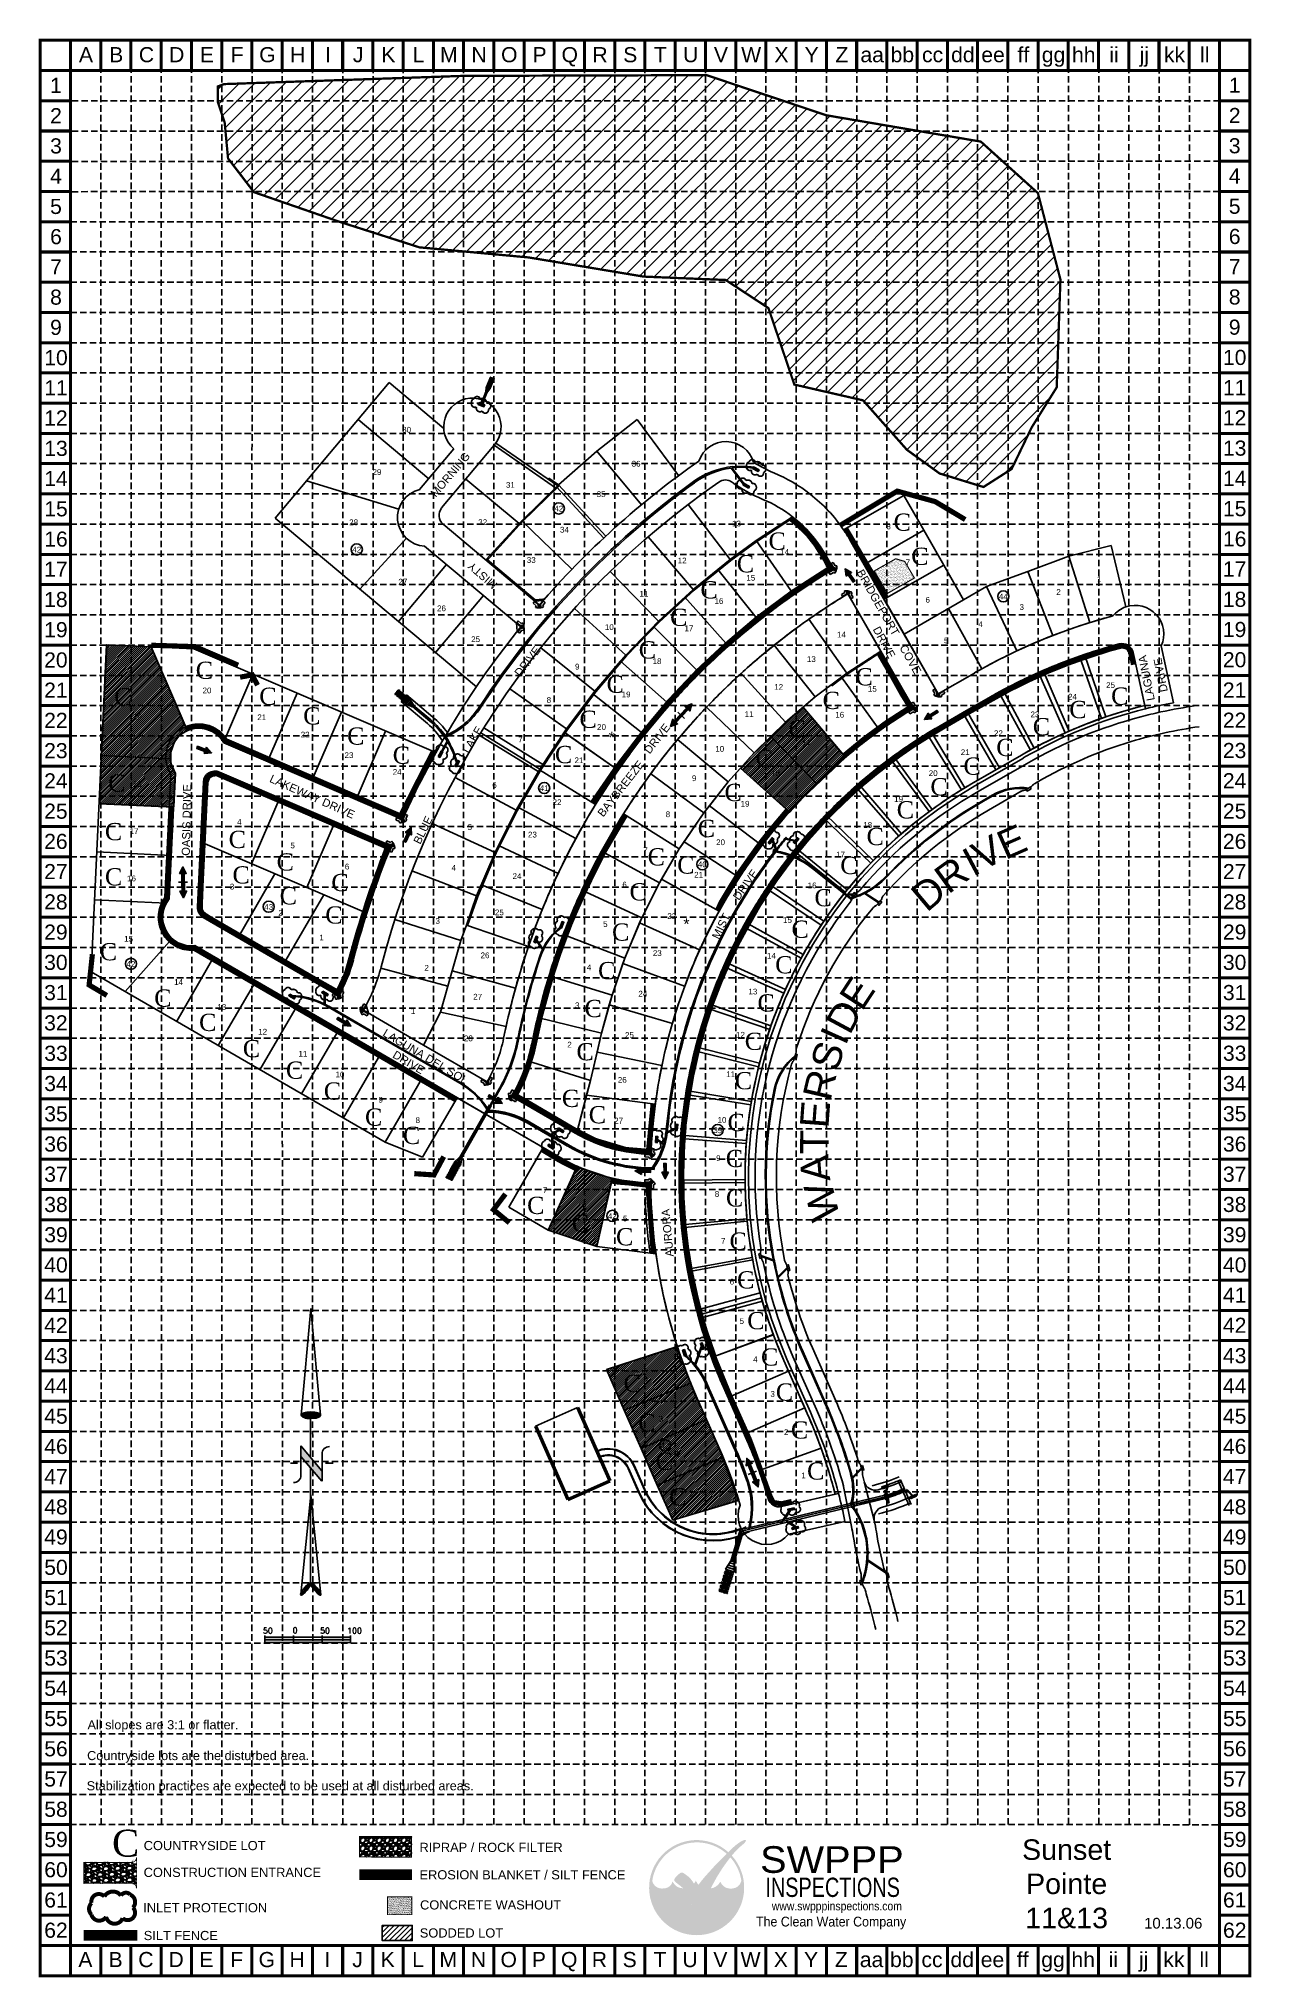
# Model space of a CAD drawing. Header units: feet. Extents: x 7457 to 9571, y 10788 to 14169.
import ezdxf
from ezdxf.enums import TextEntityAlignment as Align

# ---------------------------------------------------------------- set-up
doc = ezdxf.new("R2010")
doc.units = ezdxf.units.FT
doc.header["$LTSCALE"] = 45
doc.header["$MEASUREMENT"] = 0
for name, pattern in [('102014$0$CENTER2', [1.125, 0.75, -0.125, 0.125, -0.125]), ('102014$0$HIDDEN', [0.375, 0.25, -0.125]), ('102014$0$HIDDEN2', [0.1875, 0.125, -0.0625]), ('ACAD_ISO02W100', [15, 12, -3]), ('HIDDEN', [0.375, 0.25, -0.125])]:
    doc.linetypes.add(name, pattern=pattern)
for name, color, linetype in [('102014$0$AREAS-RR-1-10-03', 7, 'Continuous'), ('102014$0$PH11 80 x 140 box', 4, 'Continuous'), ('102014$0$PH11-AREAS-MLP-5-1-04', 7, 'Continuous'), ('102014$0$PH11-BFR', 9, 'Continuous'), ('102014$0$PH11-BL', 2, '102014$0$HIDDEN'), ('102014$0$PH11-INLET', 3, 'Continuous'), ('102014$0$PH11-LOT-NOS', 3, 'Continuous'), ('102014$0$PH11-LOTS', 1, 'Continuous'), ('102014$0$PH11-PERM ESMT', 160, '102014$0$HIDDEN'), ('102014$0$PH11-PERM-DRIVE', 152, 'Continuous'), ('102014$0$PH11-RET-WALL', 3, 'Continuous'), ('102014$0$PH11-ROW', 4, 'Continuous'), ('102014$0$PH11-STM-CL', 7, '102014$0$CENTER2'), ('102014$0$PH11-STM-PIPE', 4, 'Continuous'), ('102014$0$PH11-STREET-NAMES', 4, 'Continuous'), ('102014$0$PH13-BFR', 9, 'Continuous'), ('102014$0$PH13-ESMT', 7, '102014$0$HIDDEN2'), ('102014$0$PH13-INLET', 3, 'Continuous'), ('102014$0$PH13-LOT-NOS', 1, 'Continuous'), ('102014$0$PH13-LOTS', 3, 'Continuous'), ('102014$0$PH13-RET-WALL', 3, 'Continuous'), ('102014$0$PH13-ROW', 1, 'Continuous'), ('102014$0$PH13-STM-PIPE', 4, 'Continuous'), ('102014$0$PH13-STREET-NAMES', 4, 'Continuous'), ('102014$0$PH5-WATER', 134, 'Continuous'), ('102014$0$PH7-CL', 7, 'Continuous'), ('102014$0$PH7-INLET', 3, 'Continuous'), ('102014$0$PH7-PAV', 152, 'Continuous'), ('102014$0$PH7-ROW', 4, 'Continuous'), ('102014$0$PH7-STM-CL', 7, '102014$0$CENTER2'), ('102014$0$PH7-STM-PIPE', 4, 'Continuous'), ('102014$0$PH7-STM-STALBL', 7, 'Continuous'), ('102014$0$PH7-WATER-SERVICES', 133, 'Continuous'), ('102014$0$SPINEW-INLET', 4, 'Continuous'), ('102014$0$SPINEW-PAV', 4, 'Continuous'), ('102014$0$SPINEW-STM', 3, 'Continuous'), ('102014$0$SPINEW-STM-CL', 7, '102014$0$CENTER2'), ('102014$0$TRASH', 7, 'Continuous'), ('BASE', 7, 'Continuous'), ('CONCRETE WASHOUT', 40, 'Continuous'), ('EROSION BLANKETS', 84, 'Continuous'), ('flow pattern', 7, 'Continuous'), ('GRID', 254, 'HIDDEN'), ('INLET PROTECTION', 5, 'Continuous'), ('lake', 5, 'Continuous'), ('LEGEND', 7, 'Continuous'), ('LOGO', 7, 'Continuous'), ('NARROW', 7, 'Continuous'), ('SILT FENCE', 200, 'Continuous'), ('SODDED LOT', 2, 'Continuous')]:
    doc.layers.add(name, color=color, linetype=linetype)
doc.styles.add('countryside', font='TIMES.TTF')
doc.styles.add('L120', font='simplex', dxfattribs={"height": 12})
doc.styles.add("L200'", font='ARIAL.TTF', dxfattribs={"height": 0.001969})
doc.styles.add('LOGO', font='ROCKB.TTF', dxfattribs={"height": 25})
doc.styles.add('LOGO1', font='ROCKEB.TTF', dxfattribs={"height": 25})
doc.styles.get("Standard").update_dxf_attribs({"font": 'ARIAL.TTF'})

msp = doc.modelspace()

# ---------------------------------------------------------------- texts
at = {"color": 5, "style": 'countryside'}
for height, p in [(30, (8947.6, 13310.7)), (30, (8729.4, 13277.7)), (30, (8674, 13238.2)), (30, (8978.4, 13251.2)), (30, (8610.6, 13192.7)), (30, (8557.7, 13144.8)), (30, (8503, 13088)), (30, (7730.4, 13052.4)), (30, (8446.9, 13028.1)), (30, (8881, 13041.1)), (30, (7588.2, 13006.3)), (30, (7841.2, 13007.1)), (30, (8823.7, 12999.9)), (30, (9326.9, 13007.4)), (30, (7917.8, 12972.9)), (30, (8399.6, 12967)), (30, (8764.2, 12950.3)), (30, (9190.3, 12954.1)), (30, (9254, 12984)), (30, (7994.4, 12937.7)), (30, (9126.6, 12917.9)), (30, (8073.9, 12904.4)), (30, (8356.9, 12905.5)), (30, (8706.9, 12898.6)), (30, (9069.4, 12885.3)), (30, (7577.7, 12855.7)), (30, (9011.7, 12849.4)), (30, (8652.6, 12839.3)), (30, (8953, 12809.1)), (30, (7572, 12771.1)), (30, (7787.8, 12757.5)), (30, (8605.9, 12776.7)), (30, (8900.4, 12762.6)), (30, (7871.5, 12718.2)), (30, (8518.6, 12727.1)), (30, (7572, 12692.3)), (30, (7794.5, 12695.6)), (30, (7966.9, 12682.3)), (30, (8570.1, 12712.8)), (30, (8854.6, 12712.1)), (30, (7876.8, 12659.2)), (30, (8487, 12666.1)), (30, (8809.5, 12655.9)), (30, (7956.4, 12625.7)), (30, (8456.5, 12595.9)), (30, (8769.5, 12600.9)), (30, (7563, 12561.7)), (30, (8432.1, 12528.7)), (30, (8741, 12538.9)), (30, (7657.9, 12480.8)), (30, (8408.6, 12462.6)), (30, (8710.1, 12472.4)), (30, (7736.2, 12438.4)), (30, (7812.5, 12392.7)), (30, (8394.4, 12387.3)), (30, (8687.9, 12405.4)), (30, (7887.7, 12355.1)), (30, (7953.8, 12318.7)), (30, (8670.6, 12336.8)), (30, (8368.9, 12305.9)), (30, (8415.8, 12277.4)), (30, (8025.6, 12273.2)), (30, (8091.7, 12241.3)), (30, (8657.9, 12264)), (30, (8654.8, 12201.1)), (30, (8308.3, 12119.3)), (30, (8655.2, 12132.2)), (30, (8386.3, 12088)), (30, (8463.4, 12064.6)), (30, (8661.3, 12056.9)), (30, (8674.5, 11989.4)), (30, (8692.3, 11918.3)), (30, (8716.3, 11854.9)), (30, (8476.7, 11808.8)), (30, (8742.2, 11793.8)), (30, (8502.2, 11740.2)), (30, (8768.5, 11727.6)), (30, (8532.6, 11673.1)), (30, (8796.6, 11656.1)), (30, (8555.9, 11611.1)), (47, (7584.4, 10998.6))]:
    msp.add_text('C', height=height, rotation=359.904, dxfattribs=at).set_placement(p)
at = {"color": 7, "linetype": 'Continuous', "style": 'L120'}
for s, p in [('50', (7847.7, 11387.6)), ('0', (7899.5, 11388.3)), ('50', (7947.3, 11387.6))]:
    msp.add_text(s, height=10, dxfattribs=at).set_placement(p)
at = {"color": 7, "style": 'L120'}
msp.add_text('100', height=10, dxfattribs=at).set_placement((7994.5, 11387.6))
at = {"layer": '102014$0$PH11-LOT-NOS', "color": 7, "linetype": 'Continuous'}
for s, height, p in [('8', 10, (8938.9, 13313.2)), ('14', 10, (8757.6, 13268.8)), ('7', 10, (8972.4, 13250.6)), ('15', 10, (8698.6, 13223.7)), ('1', 10, (9306.2, 13221.1)), ('16', 10, (8643, 13183)), ('6', 10, (9007.1, 13185.3)), ('2', 10, (9235.3, 13198.9)), ('4', 10, (9099.3, 13142.7)), ('3', 10, (9171.1, 13172.7)), ('17', 10, (8590.6, 13135.5)), ('14', 10, (8856.7, 13124.6)), ('5', 10, (9039.3, 13114.5)), ('18', 10, (8535, 13078.2)), ('13', 10, (8804.1, 13081.8)), ('19', 10, (8481, 13020.2)), ('12', 10, (8747.1, 13033.3)), ('15', 10, (8910.5, 13029.9)), ('24', 10, (9259.6, 13016.3)), ('25', 10, (9326, 13036.6)), ('11', 10, (8695.6, 12986)), ('16', 10, (8853.6, 12984.9)), ('23', 10, (9194.2, 12985.5)), ('20', 10, (8438.2, 12963.4)), ('*', 20, (8455.9, 12940.5)), ('22', 10, (9130.4, 12952.6)), ('21', 10, (8398.9, 12905.4)), ('10', 10, (8644.4, 12925.4)), ('17', 10, (8796.1, 12935)), ('21', 10, (9072.5, 12919.6)), ('9', 10, (8599.8, 12874.1)), ('18', 10, (8741.7, 12882.8)), ('20', 10, (9016.6, 12883)), ('19', 10, (8956.3, 12837.8)), ('22', 10, (8360.6, 12832.3)), ('8', 10, (8554, 12811.3)), ('19', 10, (8688.5, 12829.6)), ('23', 10, (8317.7, 12775.8)), ('18', 10, (8902.4, 12792.6)), ('7', 10, (8514.9, 12748.5)), ('20', 10, (8645.8, 12762.5)), ('17', 10, (8855.1, 12741)), ('24', 10, (8290.8, 12703.4)), ('21', 10, (8607.6, 12705.8)), ('6', 10, (8478.4, 12688.7)), ('16', 10, (8805.5, 12687.2)), ('25', 10, (8260, 12640.1)), ('22', 10, (8560.8, 12633.8)), ('5', 10, (8444.9, 12619.8)), ('*', 20, (8586.3, 12614.8)), ('15', 10, (8762.5, 12626.9)), ('26', 10, (8235, 12565.3)), ('23', 10, (8535.4, 12569.2)), ('4', 10, (8416.4, 12544.2)), ('14', 10, (8734.5, 12564.5)), ('24', 10, (8510.2, 12498.4)), ('13', 10, (8702.2, 12502.1)), ('27', 10, (8222.2, 12493.1)), ('3', 10, (8395.8, 12478.2)), ('28', 10, (8205.9, 12420.5)), ('2', 10, (8382.4, 12409.6)), ('25', 10, (8486.9, 12426.4)), ('12', 10, (8680.6, 12426.8)), ('1', 10, (8356.3, 12334.8)), ('26', 10, (8474.4, 12348.1)), ('11', 10, (8663.4, 12357.9)), ('8', 10, (8117.7, 12277.8)), ('27', 10, (8468.1, 12277)), ('10', 10, (8648.3, 12278.3)), ('9', 10, (8641.9, 12211.6)), ('7', 10, (8339.9, 12155.9)), ('6', 10, (8408.8, 12126.8)), ('8', 10, (8639.7, 12149.1)), ('5', 10, (8479.4, 12106.5)), ('7', 10, (8650.5, 12067.4)), ('6', 10, (8665.6, 11996.3)), ('5', 10, (8682.8, 11927.5)), ('4', 10, (8706.5, 11860.8)), ('4', 10, (8515.7, 11825.1)), ('3', 10, (8736.6, 11800.5)), ('3', 10, (8541.8, 11756.6)), ('2', 10, (8760.3, 11733.8)), ('2', 10, (8572.3, 11695.4)), ('1', 10, (8790.5, 11658.4)), ('1', 10, (8594.2, 11626.9))]:
    msp.add_text(s, height=height, dxfattribs=at).set_placement(p, align=Align.CENTER)
for s, p in [('44', (9138.9, 13190.8)), ('41', (8338.1, 12856.8)), ('40', (8613.9, 12723.9)), ('39', (8640.8, 12260.3)), ('42', (8457, 12110.5)), ('42', (8549, 11710.2))]:
    msp.add_text(s, height=10, rotation=359.1544, dxfattribs=at).set_placement(p, align=Align.CENTER)
at = {"layer": '102014$0$PH11-STREET-NAMES', "color": 7, "linetype": 'Continuous'}
for s, rotation, p in [('BRIDGEPORT    COVE', 299.655, (8939.6, 13152)), ('DRIVE', 298.3234, (8931.2, 13116)), ('LAGUNA', 101.0246, (9388.7, 13053.8)), ('DRIVE', 101.0246, (9413.4, 13058.9)), ('DRIVE', 51.9872, (8535, 12948.2)), ('BAYBREEZE', 52.0944, (8471.6, 12861)), ('DRIVE', 54.5886, (8689.3, 12693.4)), ('MIST', 63.6262, (8646.6, 12621.2)), ('LAGUNA DEL SOL', 329.255, (8131.3, 12393.6)), ('DRIVE', 329.255, (8101.7, 12383.7)), ('AURORA', 95.1447, (8553.3, 12086.4))]:
    msp.add_text(s, height=14, rotation=rotation, dxfattribs=at).set_placement(p, align=Align.MIDDLE)
at = {"layer": '102014$0$PH13-LOT-NOS', "color": 7, "linetype": 'Continuous'}
for s, p in [('30', (8098.3, 13481.8)), ('36', (8498.5, 13422.6)), ('29', (8046.5, 13408)), ('31', (8279.3, 13385.6)), ('35', (8437.5, 13369.4)), ('28', (8005.9, 13320.4)), ('32', (8230.9, 13320.6)), ('13', (8673.6, 13318.3)), ('34', (8373.5, 13307.5)), ('33', (8315.7, 13254.7)), ('12', (8578.9, 13253.8)), ('27', (8091.6, 13216.9)), ('11', (8512.1, 13195.7)), ('26', (8159.1, 13170.4)), ('25', (8218.6, 13116.6)), ('10', (8451.8, 13137.6)), ('9', (8395.9, 13068.7)), ('20', (7750.1, 13027.2)), ('8', (8346.3, 13010.6)), ('19', (7628.6, 12981.6)), ('21', (7845.6, 12980.4)), ('22', (7921.3, 12950.2)), ('7', (8296.8, 12941.7)), ('23', (7997.7, 12914.3)), ('24', (8081.8, 12885.1)), ('18', (7628.3, 12864.1)), ('6', (8251.6, 12862.1)), ('17', (7622.8, 12782)), ('4', (7806.6, 12797.9)), ('5', (8208.5, 12788.9)), ('5', (7899.5, 12756.9)), ('6', (7994.4, 12720.1)), ('4', (8180.5, 12717.9)), ('16', (7618.4, 12699.4)), ('3', (7793.9, 12685.1)), ('2', (7878.4, 12639.4)), ('3', (8152.5, 12625.3)), ('15', (7613.3, 12594)), ('1', (7949.9, 12596.3)), ('2', (8133.2, 12543.6)), ('14', (7700.5, 12518.8)), ('13', (7775.9, 12475.2)), ('1', (8109.5, 12468.2)), ('12', (7847.2, 12432.1)), ('11', (7917.4, 12393.5)), ('10', (7982, 12357.4)), ('9', (8053.1, 12313.4))]:
    msp.add_text(s, height=10, dxfattribs=at).set_placement(p, align=Align.CENTER)
for s, p in [('42', (8363.6, 13344.3)), ('42', (8011.2, 13272.8)), ('43', (7857.6, 12649.7)), ('42', (7617.3, 12550.2))]:
    msp.add_text(s, height=10, rotation=359.1544, dxfattribs=at).set_placement(p, align=Align.CENTER)
at = {"layer": '102014$0$PH13-STREET-NAMES', "color": 7, "linetype": 'Continuous'}
for s, rotation, p in [('MORNING', 49.8308, (8174.3, 13408.7)), ('MISTY', 139.0555, (8230.6, 13232.6)), ('DRIVE', 51.9872, (8309, 13082.9)), ('LAKE', 59.4615, (8213.3, 12946.3)), ('LAKEWAY DRIVE', 335.9859, (7933.7, 12847.1)), ('OASIS DRIVE', 88.803, (7714.3, 12806.4)), ('BLUE', 63.8568, (8126.9, 12788.8))]:
    msp.add_text(s, height=14, rotation=rotation, dxfattribs=at).set_placement(p, align=Align.MIDDLE)
at = {"layer": 'BASE'}
for s, height, p in [('A', 26.4, (7539, 14140.9)), ('B', 26.4, (7591.8, 14140.9)), ('C', 26.4, (7644.5, 14140.9)), ('D', 26.4, (7697.3, 14140.9)), ('E', 26.4, (7750, 14140.9)), ('F', 26.4, (7802.7, 14140.9)), ('G', 26.4, (7855.5, 14140.9)), ('H', 26.4, (7908.2, 14140.9)), ('I', 26.4, (7960.9, 14140.9)), ('J', 26.4, (8013.7, 14140.9)), ('K', 26.4, (8066.4, 14140.9)), ('L', 26.4, (8119.1, 14140.9)), ('M', 26.4, (8171.9, 14140.9)), ('N', 26.4, (8224.6, 14140.9)), ('O', 26.4, (8277.3, 14140.9)), ('P', 26.4, (8330.1, 14140.9)), ('Q', 26.4, (8382.8, 14140.9)), ('R', 26.4, (8435.6, 14140.9)), ('S', 26.4, (8488.3, 14140.9)), ('T', 26.4, (8541, 14140.9)), ('U', 26.4, (8593.8, 14140.9)), ('V', 26.4, (8646.5, 14140.9)), ('W', 26.4, (8699.2, 14140.9)), ('X', 26.4, (8752, 14140.9)), ('Y', 26.4, (8804.7, 14140.9)), ('Z', 26.4, (8857.4, 14140.9)), ('aa', 26.37, (8910.2, 14140.9)), ('bb', 26.37, (8962.9, 14140.9)), ('cc', 26.37, (9015.6, 14140.9)), ('dd', 26.37, (9068.4, 14140.9)), ('ee', 26.37, (9121.1, 14140.9)), ('ff', 26.37, (9173.9, 14140.9)), ('gg', 26.37, (9226.6, 14140.9)), ('hh', 26.37, (9279.3, 14140.9)), ('ii', 26.37, (9332.1, 14140.9)), ('jj', 26.37, (9384.8, 14140.9)), ('kk', 26.37, (9437.5, 14140.9)), ('ll', 26.37, (9490.3, 14140.9)), ('1', 26.4, (7486.6, 14087.5)), ('1', 26.4, (7486.7, 14087.3)), ('1', 26.4, (9542.5, 14087.6)), ('2', 26.4, (7486.7, 14034.5)), ('2', 26.4, (9542.5, 14034.8)), ('3', 26.4, (7486.7, 13981.8)), ('3', 26.4, (9542.5, 13982.1)), ('4', 26.4, (7486.7, 13929.1)), ('4', 26.4, (9542.5, 13929.4)), ('5', 26.4, (7486.7, 13876.3)), ('5', 26.4, (9542.5, 13876.6)), ('6', 26.4, (7486.7, 13823.6)), ('6', 26.4, (9542.5, 13823.9)), ('7', 26.4, (7486.7, 13770.8)), ('7', 26.4, (9542.5, 13771.2)), ('8', 26.4, (7486.7, 13718.1)), ('8', 26.4, (9542.5, 13718.4)), ('9', 26.4, (7486.7, 13665.4)), ('9', 26.4, (9542.5, 13665.7)), ('10', 26.37, (7486.7, 13612.6)), ('10', 26.37, (9542.5, 13613)), ('11', 26.37, (7486.7, 13559.9)), ('11', 26.37, (9542.5, 13560.2)), ('12', 26.37, (7486.6, 13507.4)), ('12', 26.37, (9542.4, 13507.7)), ('13', 26.37, (7486.7, 13454.4)), ('13', 26.37, (9542.5, 13454.8)), ('14', 26.37, (7486.7, 13401.7)), ('14', 26.37, (9542.5, 13402)), ('15', 26.37, (7486.7, 13349)), ('15', 26.37, (9542.5, 13349.3)), ('16', 26.37, (7486.7, 13296.2)), ('16', 26.37, (9542.5, 13296.5)), ('17', 26.37, (7486.5, 13243.6)), ('17', 26.37, (9542.3, 13244)), ('18', 26.37, (7486.5, 13190.9)), ('18', 26.37, (9542.3, 13191.2)), ('19', 26.37, (7486.5, 13138.2)), ('19', 26.37, (9542.3, 13138.5)), ('20', 26.37, (7486.5, 13085.4)), ('20', 26.37, (9542.3, 13085.8)), ('21', 26.37, (7486.5, 13032.7)), ('21', 26.37, (9542.3, 13033)), ('22', 26.37, (7486.5, 12980)), ('22', 26.37, (9542.3, 12980.3)), ('23', 26.37, (7486.5, 12927.2)), ('23', 26.37, (9542.3, 12927.5)), ('24', 26.37, (7486.5, 12874.5)), ('24', 26.37, (9542.3, 12874.8)), ('25', 26.37, (7486.5, 12821.7)), ('25', 26.37, (9542.4, 12821.8)), ('26', 26.37, (7486.5, 12769)), ('26', 26.37, (9542.4, 12769.1)), ('27', 26.37, (7486.5, 12716.3)), ('27', 26.37, (9542.4, 12716.3)), ('28', 26.37, (7486.5, 12663.5)), ('28', 26.37, (9542.4, 12663.6)), ('29', 26.37, (7486.5, 12610.8)), ('29', 26.37, (9542.4, 12610.9)), ('30', 26.37, (7486.5, 12558.1)), ('30', 26.37, (9542.4, 12558.1)), ('31', 26.37, (7486.5, 12505.3)), ('31', 26.37, (9542.4, 12505.4)), ('32', 26.37, (7486.5, 12452.6)), ('32', 26.37, (9542.4, 12452.6)), ('33', 26.37, (7486.7, 12399.5)), ('33', 26.37, (9542.5, 12399.6)), ('34', 26.37, (7486.7, 12346.8)), ('34', 26.37, (9542.5, 12346.8)), ('35', 26.37, (7486.7, 12294)), ('35', 26.37, (9542.5, 12294.1)), ('36', 26.37, (7486.7, 12241.3)), ('36', 26.37, (9542.5, 12241.3)), ('37', 26.37, (7486.7, 12188.6)), ('37', 26.37, (9542.5, 12188.6)), ('38', 26.37, (7486.7, 12135.8)), ('38', 26.37, (9542.5, 12135.9)), ('39', 26.37, (7486.7, 12083.1)), ('39', 26.37, (9542.5, 12083.1)), ('40', 26.37, (7486.7, 12030.4)), ('40', 26.37, (9542.5, 12030.4)), ('41', 26.37, (7486.7, 11977.6)), ('41', 26.37, (9542.5, 11977.7)), ('42', 26.37, (7486.6, 11925.1)), ('42', 26.37, (9542.5, 11925.2)), ('43', 26.37, (7486.7, 11872.1)), ('43', 26.37, (9542.5, 11872.2)), ('44', 26.37, (7486.7, 11819.4)), ('44', 26.37, (9542.5, 11819.5)), ('45', 26.37, (7486.7, 11766.7)), ('45', 26.37, (9542.5, 11766.7)), ('46', 26.37, (7486.7, 11713.9)), ('46', 26.37, (9542.5, 11714)), ('47', 26.37, (7486.7, 11661.2)), ('47', 26.37, (9542.5, 11661.3)), ('48', 26.37, (7486.7, 11608.5)), ('48', 26.37, (9542.5, 11608.5)), ('49', 26.37, (7486.7, 11555.9)), ('49', 26.37, (9542.6, 11555.9)), ('50', 26.37, (7486.7, 11503.1)), ('50', 26.37, (9542.6, 11503.2)), ('51', 26.37, (7486.7, 11450.4)), ('51', 26.37, (9542.6, 11450.4)), ('52', 26.37, (7486.7, 11397.7)), ('52', 26.37, (9542.6, 11397.7)), ('53', 26.37, (7486.7, 11344.9)), ('53', 26.37, (9542.6, 11345)), ('54', 26.37, (7486.7, 11292.2)), ('54', 26.37, (9542.6, 11292.2)), ('55', 26.37, (7486.7, 11239.5)), ('55', 26.37, (9542.6, 11239.5)), ('56', 26.37, (7486.7, 11186.7)), ('56', 26.37, (9542.6, 11186.8)), ('57', 26.37, (7486.7, 11134)), ('57', 26.37, (9542.6, 11134)), ('58', 26.37, (7486.7, 11081.2)), ('58', 26.37, (9542.6, 11081.3)), ('59', 26.37, (7486.7, 11028.5)), ('59', 26.37, (9542.6, 11028.6)), ('60', 26.37, (7486.7, 10975.8)), ('60', 26.37, (9542.6, 10975.8)), ('61', 26.37, (7486.7, 10923)), ('61', 26.37, (9542.6, 10923.1)), ('62', 26.37, (7486.7, 10870.3)), ('62', 26.37, (9542.6, 10870.3)), ('A', 26.4, (7538, 10819.1)), ('B', 26.4, (7590.7, 10819.1)), ('C', 26.4, (7643.5, 10819.1)), ('D', 26.4, (7696.2, 10819.1)), ('E', 26.4, (7749, 10819.1)), ('F', 26.4, (7801.7, 10819.1)), ('G', 26.4, (7854.4, 10819.1)), ('H', 26.4, (7907.2, 10819.1)), ('I', 26.4, (7959.9, 10819.1)), ('J', 26.4, (8012.6, 10819.1)), ('K', 26.4, (8065.4, 10819.1)), ('L', 26.4, (8118.1, 10819.1)), ('M', 26.4, (8170.8, 10819.1)), ('N', 26.4, (8223.6, 10819.1)), ('O', 26.4, (8276.3, 10819.1)), ('P', 26.4, (8329, 10819.1)), ('Q', 26.4, (8381.8, 10819.1)), ('R', 26.4, (8434.5, 10819.1)), ('S', 26.4, (8487.3, 10819.1)), ('T', 26.4, (8540, 10819.1)), ('U', 26.4, (8592.7, 10819.1)), ('V', 26.4, (8645.5, 10819.1)), ('W', 26.4, (8698.2, 10819.1)), ('X', 26.4, (8750.9, 10819.1)), ('Y', 26.4, (8803.7, 10819.1)), ('Z', 26.4, (8856.4, 10819.1)), ('aa', 26.37, (8909.1, 10819.1)), ('bb', 26.37, (8961.9, 10819.1)), ('cc', 26.37, (9014.6, 10819.1)), ('dd', 26.37, (9067.3, 10819.1)), ('ee', 26.37, (9120.1, 10819.1)), ('ff', 26.37, (9172.8, 10819.1)), ('gg', 26.37, (9225.6, 10819.1)), ('hh', 26.37, (9278.3, 10819.1)), ('ii', 26.37, (9331, 10819.1)), ('jj', 26.37, (9383.8, 10819.1)), ('kk', 26.37, (9436.5, 10819.1)), ('ll', 26.37, (9489.2, 10819.1))]:
    msp.add_text(s, height=height, dxfattribs=at).set_placement(p, align=Align.MIDDLE_CENTER)
at = {"layer": 'BASE', "color": 7, "style": "L200'"}
for s, p in [('All slopes are 3:1 or flatter.', (7541.7, 11220.6)), ('Countryside lots are the disturbed area.', (7541, 11166.9)), ('Stabilization practices are expected to be used at all disturbed areas.', (7540.2, 11114.2))]:
    msp.add_text(s, height=15.835, dxfattribs=at).set_placement(p)
at = {"layer": 'BASE'}
msp.add_text('10.13.06', height=18.69, dxfattribs=at).set_placement((9435.3, 10873.1), align=Align.CENTER)
at = {"layer": 'LEGEND', "style": "L200'"}
for s, height, p in [('COUNTRYSIDE LOT', 16.008, (7639.7, 11009.9)), ('RIPRAP / ROCK FILTER', 16.008, (8120.7, 11006.7)), ('CONSTRUCTION ENTRANCE', 16.008, (7639.6, 10963.1)), ('EROSION BLANKET / SILT FENCE', 16.008, (8120.7, 10958.9)), ('CONCRETE WASHOUT', 16.008, (8121.7, 10906.4)), ('INLET PROTECTION', 16.008, (7638.8, 10901.5)), ('SILT FENCE', 16.01, (7639.8, 10853)), ('SODDED LOT', 16.01, (8121.2, 10857.5))]:
    msp.add_text(s, height=height, dxfattribs=at).set_placement(p)
at = {"layer": 'LEGEND', "insert": (9249.4, 11028.7), "char_height": 35.76, "width": 2728.599, "attachment_point": 2}
msp.add_mtext('Sunset\\PPointe\\P11&13', dxfattribs=at)

# ---------------------------------------------------------------- blocks, each defined once
blk = doc.blocks.new('102014$0$BFR-L-ELM')
for p, q in [((-3.6, 2.7), (-13.8, 2.7)), ((-13.8, 2.7), (-13.8, -1.3)), ((-0.4, 5.2), (-5.2, 0.4)), ((0.3, 4.5), (-4.5, -0.3)), ((1, 3.8), (-3.8, -1)), ((-3.6, 2.7), (-2.6, 3.6)), ((1.7, 3.1), (-3.1, -1.7)), ((-2.6, 13.8), (-2.6, 3.6)), ((-2.6, 13.8), (1.4, 13.8)), ((1.4, 13.8), (1.4, 6.9)), ((4, 5.7), (1.4, 6.9)), ((-6.9, -1.3), (-13.8, -1.3)), ((-5.7, -4), (-6.9, -1.3))]:
    blk.add_line(p, q)
for start, end in [(308.9742, 314.7038), (314.7036, 320.4332), (320.4332, 334.7572), (294.6503, 308.9742)]:
    blk.add_arc((-14.1, 14.2), 20, start, end)
blk = doc.blocks.new('102014$0$lbl_tic')
blk.add_line((0, -0.04165), (0, 0.04165))
blk = doc.blocks.new('North Arrow')
at = {"layer": 'NARROW'}
for p, q in [((32.43, 3.06), (32.43, 4.63)), ((0, 0), (22.36, 2)), ((0, 0), (22.33, -2.02)), ((28.77, -2.09), (34.02, 2.32)), ((36.18, 2.33), (30.46, 2.33)), ((36.16, 2.32), (31.04, -2.09)), ((39.1, 0.01), (59.96, 2.11)), ((31.2, -0.05), (21.66, -0.05)), ((21.66, -0.05), (21.66, -0.05)), ((28.77, -2.09), (34.95, -2.09)), ((32.43, -4.26), (32.43, -2.8)), ((57.45, -0.05), (33.41, -0.05)), ((59.83, -2.14), (39.04, -0.01)), ((57.69, -0.03), (57.77, -0.01)), ((57.77, -0.05), (57.69, -0.03))]:
    blk.add_line(p, q, dxfattribs=at)
blk.add_lwpolyline([(22.36, -2.03), (22.59, -1.93, 0.091577), (22.87, -1.44, 0.048306), (23.03, -0.75), (23.07, -0.01), (23.01, 0.82, 0.048306), (22.87, 1.42, 0.091577), (22.59, 1.91), (22.36, 2.01), (22.14, 1.91, 0.091577), (21.86, 1.42, 0.048306), (21.72, 0.82), (21.66, -0.01), (21.72, -0.83, 0.048306), (21.86, -1.44, 0.091577), (22.14, -1.93)], format="xyb", close=True, dxfattribs=at)
for points in [[(57.46, -0.03), (57.44, 0.08, -0.066818), (57.67, 0.47, -0.03073), (58.01, 0.84), (58.52, 1.29), (59.07, 1.7, -0.03073), (59.5, 1.95, -0.066818), (59.93, 2.1), (60.04, 2.06)], [(60.04, 2.06), (60.05, 1.95, -0.066818), (59.82, 1.56, -0.03073), (59.43, 1.14), (58.97, 0.74), (58.42, 0.33, -0.03073), (57.99, 0.08, -0.036692), (57.76, -0.02)], [(57.46, -0.04), (57.44, -0.15, 0.066818), (57.67, -0.54, 0.03073), (58.01, -0.9), (58.52, -1.36), (59.07, -1.77, 0.03073), (59.5, -2.02, 0.066818), (59.93, -2.17), (60.04, -2.13)], [(60.04, -2.13), (60.05, -2.01, 0.066818), (59.82, -1.63, 0.03073), (59.43, -1.2), (58.97, -0.8), (58.42, -0.4, 0.03073), (57.99, -0.15, 0.036692), (57.76, -0.05)]]:
    blk.add_lwpolyline(points, format="xyb", dxfattribs=at)
for centre, start, end in [((30.46, 3.86), 178.8769, 270), ((34.95, -3.62), 358.8769, 90)]:
    blk.add_arc(centre, 1.53, start, end, dxfattribs=at)
for points in [[(23.03, -0.76), (21.67, -0.05), (23.07, -0.05), (21.72, 0.82)], [(23.07, -0.05), (21.72, 0.82), (23.02, 0.75), (21.85, 1.42)], [(23.02, 0.75), (21.85, 1.42), (22.87, 1.44), (22.14, 1.91)], [(22.87, 1.44), (22.14, 1.91), (22.59, 1.91), (22.36, 2)], [(31.05, -2.09), (36.15, 2.36), (28.75, -2.06), (34.01, 2.36)], [(57.44, 0.08), (57.7, -0.01), (57.5, 0.21), (57.77, -0.01)], [(57.45, -0.04), (57.69, -0.02), (57.44, 0.08), (57.7, -0.01)], [(57.5, 0.21), (57.77, -0.01), (57.6, 0.39), (57.94, 0.06)], [(57.6, 0.39), (57.94, 0.06), (57.68, 0.5), (58.07, 0.13)], [(57.68, 0.5), (58.07, 0.13), (57.84, 0.66), (58.29, 0.26)], [(57.84, 0.66), (58.29, 0.26), (58.03, 0.86), (58.52, 0.41)], [(58.03, 0.86), (58.52, 0.41), (58.26, 1.07), (58.73, 0.57)], [(58.26, 1.07), (58.73, 0.57), (58.52, 1.3), (59.05, 0.81)], [(58.52, 1.3), (59.05, 0.81), (58.7, 1.42), (59.26, 0.99)], [(59.26, 1), (58.69, 1.42), (59.45, 1.15), (59, 1.65)], [(59.45, 1.15), (59, 1.65), (59.62, 1.34), (59.28, 1.82)], [(59.62, 1.34), (59.28, 1.82), (59.81, 1.55), (59.49, 1.95)], [(59.81, 1.55), (59.49, 1.95), (59.93, 1.73), (59.69, 2.04)], [(59.93, 1.73), (59.69, 2.04), (60.05, 1.94), (59.93, 2.1)], [(60.05, 1.94), (59.93, 2.1), (60.04, 2.06)], [(22.87, -1.44), (21.72, -0.87), (23.03, -0.76), (21.67, -0.05)], [(22.58, -1.93), (21.86, -1.45), (22.87, -1.44), (21.72, -0.87)], [(22.36, -2.01), (22.14, -1.93), (22.58, -1.93), (21.86, -1.45)], [(57.44, -0.14), (57.69, -0.02), (57.45, -0.04), (57.69, -0.02)], [(57.46, -0.19), (57.7, -0.03), (57.44, -0.14), (57.69, -0.02)], [(57.53, -0.33), (57.76, -0.05), (57.46, -0.19), (57.7, -0.03)], [(57.63, -0.48), (57.9, -0.1), (57.53, -0.33), (57.76, -0.05)], [(57.78, -0.66), (58.09, -0.2), (57.63, -0.48), (57.9, -0.1)], [(57.97, -0.87), (58.34, -0.35), (57.78, -0.66), (58.09, -0.2)], [(58.24, -1.11), (58.61, -0.54), (57.97, -0.87), (58.34, -0.35)], [(58.61, -1.43), (58.93, -0.77), (58.24, -1.11), (58.61, -0.54)], [(58.91, -1.64), (59.2, -1), (58.61, -1.43), (58.93, -0.77)], [(59.12, -1.79), (59.57, -1.36), (58.92, -1.65), (59.2, -1.01)], [(59.35, -1.93), (59.81, -1.62), (59.12, -1.79), (59.57, -1.36)], [(59.54, -1.32), (59.41, -1.18), (59.21, -1.01)], [(59.58, -2.05), (59.93, -1.79), (59.35, -1.93), (59.81, -1.62)], [(59.78, -2.13), (60.05, -2.01), (59.58, -2.05), (59.93, -1.79)], [(59.92, -2.17), (60.04, -2.13), (59.78, -2.13), (60.05, -2.01)]]:
    blk.add_solid(points, dxfattribs=at)
blk = doc.blocks.new('A$C2CE27EB8')
at = {"layer": 'LOGO'}
h = blk.add_hatch(color=170, dxfattribs=at)
h.paths.add_polyline_path([(95.2, 59.8), (94.1, 61), (93.2, 62), (92.5, 62.9), (91.7, 64.1), (90.9, 65.6), (90.2, 66.9), (89.7, 67.9), (89.2, 68.9), (88.7, 70), (88.3, 71), (87.6, 72.6), (86.9, 74.4), (86.3, 75.8), (86, 76.7), (85.7, 77.6), (85.3, 78.5), (85, 79.4), (84.6, 80.3), (84.3, 81.3), (83.9, 82.3), (83.4, 83.3), (83, 84.3), (82.5, 85.3), (82, 86.4), (81.5, 87.4), (80.9, 88.5), (80.3, 89.5), (79.7, 90.5), (79.1, 91.6), (78.5, 92.6), (77.8, 93.5), (77.2, 94.5), (76.6, 95.4), (75.9, 96.2), (75.3, 97.1), (74.7, 97.8), (74, 98.6), (73.4, 99.3), (72.8, 100), (72.2, 100.6), (70.5, 100.6), (68.5, 100.8), (66.9, 101.1), (65.8, 101.3), (64.7, 101.6), (63.6, 102), (62.1, 102.6), (60.1, 103.7), (58.3, 104.9), (56.6, 106.2), (55.2, 107.6), (54, 109), (52.9, 110.3), (52.1, 111.5), (51.4, 112.5), (51, 112.9), (50.7, 113.4), (50.4, 113.7), (50.2, 114), (50, 114.2), (49.8, 114.4), (49.7, 114.4), (49.5, 114.4), (49.4, 114.3), (49.3, 114.2), (49.2, 114), (49.1, 113.7), (49, 113.4), (48.8, 112.6), (48.4, 111.4), (47.8, 110.2), (47.3, 109.2), (46.6, 108.1), (45.7, 107.1), (44.8, 106.1), (43.7, 105.1), (42.5, 104.1), (41.2, 103.3), (39.8, 102.5), (38.4, 101.8), (36.9, 101.2), (35.3, 100.8), (33.7, 100.4), (31.8, 100.1), (29.8, 100), (27.8, 99.9), (25.7, 99.9), (23.8, 100.1), (22, 100.4), (20.3, 100.8), (18.7, 101.4), (17.1, 102.1), (15.5, 103.1), (13.9, 104.2), (12.3, 105.4), (11.2, 106.5), (10.5, 107.3), (9.8, 108.2), (9.1, 109.1), (8.4, 110.2), (7.8, 111.4), (7.1, 112.8), (6.5, 114.4), (5.9, 116.3, -0.595729), (166.6, 175.1), (167.9, 176.4), (169, 177.5), (170, 178.6, 37.93689), (177.7, 171), (177.3, 170.5), (176.4, 169.4), (175.5, 168.3), (174.6, 167.2, -0.146449), (198.4, 116.7), (198, 115.7), (197.6, 114.8), (197.3, 114), (197, 113.2), (196.5, 111.9), (196, 110.7), (195.4, 109.5), (194.7, 108.5), (193.9, 107.5), (193.1, 106.6), (192.2, 105.7), (191.2, 104.9), (190.1, 104.1), (189, 103.3), (187.8, 102.7), (186.6, 102.1), (185.4, 101.5), (184.1, 101.1), (182.7, 100.7), (181.4, 100.4), (179.9, 100.1), (178.5, 99.9), (177, 99.8), (175.5, 99.8), (174, 99.8), (172.5, 99.9), (170.8, 100.2), (169.2, 100.5), (167.5, 100.9), (165.9, 101.5), (164.4, 102.2), (162.9, 103), (161.5, 103.9), (160.2, 105), (158.9, 106.2), (157.7, 107.4), (156.5, 108.8), (155.6, 110.1), (154.8, 111.2), (154.3, 112.1), (154, 112.6), (153.7, 113.1), (153.5, 113.5), (153.3, 113.8), (153.1, 114), (152.9, 114.1), (152.8, 114.1), (152.6, 114.1), (152.4, 114), (152.2, 113.8), (152.1, 113.6), (151.9, 113.3), (151.7, 113), (151.5, 112.7), (151.1, 111.9), (150.4, 110.8), (149.5, 109.6), (148.5, 108.5), (147.6, 107.6), (146.7, 106.7), (145.6, 105.9), (144.4, 105), (143.2, 104.2), (141.8, 103.4), (140.2, 102.5), (138.5, 101.7), (136.9, 101.2), (135.6, 100.9), (134.2, 100.6), (132.6, 100.3), (132.3, 99.4), (131.9, 98.4), (131.4, 97.3), (130.9, 96), (130.4, 94.6), (129.8, 93.1), (129.2, 91.6), (128.6, 89.9), (128, 88.2), (127.3, 86.5), (126.7, 84.8), (126.1, 83.1), (125.4, 81.4), (124.8, 79.7), (124.2, 78.1), (123.7, 76.6), (123.1, 75.1), (122.6, 73.7), (122.2, 72.5), (121.7, 71.3), (121.3, 70.3), (120.8, 68.8), (120, 67.2), (119.3, 65.7), (118.5, 64.4), (117.6, 63.3), (116.7, 62.2), (115.8, 61.2), (114.8, 60.3), (113.9, 59.5), (112.9, 58.7), (111.8, 58.1), (110.8, 57.5), (109.7, 57), (108.4, 56.5), (106.8, 56.1), (105.4, 55.9), (104.1, 55.9), (102.8, 56.1), (101.5, 56.4), (100, 56.9), (98.8, 57.4), (97.5, 58.1), (96.3, 58.8)])
h.paths.add_polyline_path([(103.2, 111.3), (101.2, 114.7), (100, 117.1), (99.4, 115.4), (97.5, 112.3), (96, 110.6), (96.2, 110.3), (96.5, 109.8), (96.7, 109.3), (97, 108.9), (97.3, 108.5), (97.5, 108.2), (97.7, 107.9), (97.9, 107.6), (98.2, 107.4), (98.4, 107.2), (98.6, 107.1), (98.8, 106.9), (99, 106.8), (99.2, 106.6), (99.4, 106.5), (99.6, 106.4), (99.8, 106.3), (100, 106.3), (100.2, 106.2), (100.5, 106.1), (100.7, 106.1), (100.9, 106), (101.1, 106), (101.3, 106), (101.5, 106), (101.8, 106), (102, 106), (102.2, 106), (102.4, 106), (102.6, 106), (102.8, 106.1), (102.9, 106.1), (103.1, 106.2), (103.3, 106.2), (103.5, 106.3), (103.7, 106.4), (103.9, 106.5), (104.1, 106.6), (104.2, 106.7), (104.4, 106.9), (104.6, 107), (104.8, 107.2), (105, 107.3), (105.2, 107.5), (105.4, 107.7), (105.6, 107.9), (105.9, 108.1), (106, 108.3), (104.6, 109.5)], flags=17)
blk.add_hatch(color=240, dxfattribs=at).paths.add_polyline_path([(187.7, 194.5), (189.8, 196.1), (191.5, 197.4), (193, 198.5), (194.3, 199.4), (195.4, 200.1), (196.2, 200.7), (197, 201.1), (197.6, 201.5), (198.2, 201.8), (198.7, 202.1), (199.2, 202.3), (199.7, 202.5), (200.1, 202.7), (200.4, 202.9), (200.8, 203), (201.1, 203.2), (201.5, 203.3), (201.8, 203.4), (202.1, 203.6), (202.5, 203.7), (202.8, 203.8), (203.1, 203.9), (203.4, 204.1), (203.7, 204.2), (203.9, 204.2), (204.2, 204.3), (204.4, 204.4), (204.7, 204.4), (204.9, 204.5), (205.1, 204.5), (205.3, 204.6), (205.5, 204.6), (205.7, 204.6), (205.9, 204.6), (206, 204.7), (206.2, 204.7), (206.4, 204.7), (206.6, 204.7), (206.7, 204.6), (206.9, 204.6), (207, 204.6), (207.1, 204.6), (207.2, 204.5), (207.4, 204.5), (207.5, 204.5), (207.6, 204.4), (207.6, 204.4), (207.7, 204.3), (207.8, 204.3), (207.9, 204.2), (207.9, 204.1), (208, 204.1), (208, 204), (208, 203.9), (208.1, 203.8), (208.1, 203.7), (208.1, 203.5), (208.1, 203.4), (208.1, 203.3), (208.1, 203.1), (208.1, 203), (208.1, 202.9), (208.1, 202.7), (208.1, 202.6), (208, 202.4), (208, 202.3), (207.9, 202.1), (207.8, 202), (207.7, 201.8), (207.6, 201.6), (207.5, 201.4), (207.4, 201.2), (207.2, 201), (207.1, 200.8), (206.9, 200.5), (206.7, 200.2), (206.5, 200), (206.3, 199.7), (206.1, 199.4), (205.8, 199.1), (205.5, 198.8), (205.2, 198.4), (204.9, 198.1), (204.5, 197.7), (204, 197.2), (203.4, 196.7), (202.8, 196.2), (202.1, 195.5), (201.2, 194.8), (200.3, 194), (199.3, 193.2), (198.3, 192.3), (197.2, 191.3), (196.1, 190.4), (195, 189.4), (194, 188.5), (192.9, 187.5), (192, 186.6), (191, 185.7), (190.1, 184.7), (189.1, 183.8), (188.2, 182.9), (187.3, 181.9), (186.4, 181), (185.5, 180), (184.6, 179), (183.7, 177.9), (182.7, 176.9), (181.8, 175.8), (180.9, 174.7), (180, 173.7), (179, 172.6), (178.2, 171.6), (177.3, 170.5), (176.4, 169.4), (175.5, 168.3), (174.6, 167.2), (173.7, 166), (172.7, 164.8), (171.7, 163.5), (170.6, 162.1), (169.6, 160.7), (168.5, 159.2), (167.3, 157.7), (166.2, 156.1), (165.1, 154.6), (164, 153), (162.9, 151.5), (161.8, 150), (160.8, 148.5), (159.7, 147), (158.7, 145.5), (157.7, 144), (156.7, 142.5), (155.7, 140.9), (154.7, 139.4), (153.6, 137.8), (152.6, 136.1), (151.5, 134.5), (150.5, 132.8), (149.5, 131.2), (148.5, 129.6), (147.5, 128), (146.6, 126.4), (145.7, 125), (144.9, 123.5), (144.1, 122.2), (143.4, 120.8), (142.6, 119.5), (141.9, 118.1), (141.1, 116.8), (140.4, 115.4), (139.6, 114), (138.9, 112.6), (138.1, 111.2), (137.4, 109.9), (136.7, 108.5), (136, 107.3), (135.4, 106.1), (134.9, 105.1), (134.4, 104.2), (134, 103.4), (133.6, 102.6), (133.3, 101.9), (133, 101.1), (132.6, 100.3), (132.3, 99.4), (131.9, 98.4), (131.4, 97.3), (130.9, 96), (130.4, 94.6), (129.8, 93.1), (129.2, 91.6), (128.6, 89.9), (128, 88.2), (127.3, 86.5), (126.7, 84.8), (126.1, 83.1), (125.4, 81.4), (124.8, 79.7), (124.2, 78.1), (123.7, 76.6), (123.1, 75.1), (122.6, 73.7), (122.2, 72.5), (121.7, 71.3), (121.3, 70.3), (121, 69.3), (120.6, 68.4), (120.2, 67.6), (119.9, 66.8), (119.5, 66.1), (119.1, 65.4), (118.7, 64.8), (118.3, 64.1), (117.8, 63.5), (117.4, 63), (116.9, 62.4), (116.5, 61.9), (116, 61.4), (115.5, 61), (115.1, 60.5), (114.6, 60.1), (114.1, 59.7), (113.6, 59.3), (113.1, 58.9), (112.6, 58.6), (112.1, 58.2), (111.6, 57.9), (111, 57.7), (110.5, 57.4), (110, 57.1), (109.4, 56.9), (108.9, 56.7), (108.3, 56.6), (107.8, 56.4), (107.3, 56.3), (106.8, 56.1), (106.3, 56), (105.9, 56), (105.4, 55.9), (104.9, 55.9), (104.5, 55.9), (104.1, 55.9), (103.6, 56), (103.2, 56), (102.7, 56.1), (102.3, 56.2), (101.9, 56.3), (101.4, 56.5), (101, 56.6), (100.6, 56.7), (100.1, 56.9), (99.7, 57.1), (99.3, 57.2), (98.8, 57.4), (98.4, 57.6), (98, 57.8), (97.5, 58.1), (97.1, 58.3), (96.7, 58.6), (96.3, 58.9), (95.9, 59.2), (95.6, 59.5), (95.2, 59.9), (94.8, 60.2), (94.5, 60.6), (94.1, 61), (93.8, 61.4), (93.4, 61.8), (93, 62.2), (92.7, 62.7), (92.3, 63.2), (91.9, 63.8), (91.5, 64.5), (91.1, 65.2), (90.6, 66), (90.2, 66.9), (89.7, 67.9), (89.2, 68.9), (88.7, 70), (88.3, 71), (87.8, 72), (87.4, 73), (87, 74), (86.7, 74.9), (86.3, 75.8), (86, 76.7), (85.7, 77.6), (85.3, 78.5), (85, 79.4), (84.6, 80.3), (84.3, 81.3), (83.9, 82.3), (83.4, 83.3), (83, 84.3), (82.5, 85.3), (82, 86.4), (81.5, 87.4), (80.9, 88.5), (80.3, 89.5), (79.7, 90.5), (79.1, 91.6), (78.5, 92.6), (77.8, 93.5), (77.2, 94.5), (76.6, 95.4), (75.9, 96.2), (75.3, 97.1), (74.7, 97.8), (74, 98.6), (73.4, 99.3), (72.8, 100), (72.1, 100.7), (71.4, 101.3), (70.7, 102), (69.9, 102.7), (69.1, 103.4), (68.3, 104.1), (67.5, 104.8), (66.6, 105.5), (65.8, 106.2), (64.9, 106.9), (64, 107.6), (63.2, 108.3), (62.3, 108.9), (61.5, 109.6), (60.7, 110.2), (59.9, 110.8), (59.2, 111.4), (58.5, 111.9), (57.9, 112.4), (57.3, 112.8), (56.8, 113.2), (56.4, 113.6), (56, 113.9), (55.6, 114.2), (55.3, 114.5), (55, 114.7), (54.8, 115), (54.6, 115.2), (54.4, 115.4), (54.2, 115.7), (54, 115.9), (53.9, 116.1), (53.8, 116.4), (53.7, 116.6), (53.6, 116.9), (53.5, 117.1), (53.5, 117.4), (53.4, 117.7), (53.4, 118), (53.4, 118.3), (53.4, 118.5), (53.4, 118.8), (53.5, 119.1), (53.5, 119.4), (53.6, 119.6), (53.7, 119.9), (53.8, 120.2), (53.9, 120.5), (54.1, 120.8), (54.3, 121.1), (54.5, 121.5), (54.7, 121.8), (55, 122.2), (55.3, 122.7), (55.6, 123.1), (56, 123.6), (56.4, 124), (56.8, 124.5), (57.3, 125.1), (57.7, 125.6), (58.2, 126.1), (58.8, 126.7), (59.3, 127.3), (59.9, 127.8), (60.4, 128.4), (61, 128.9), (61.6, 129.4), (62.2, 130), (62.8, 130.5), (63.3, 130.9), (63.9, 131.4), (64.4, 131.8), (64.9, 132.2), (65.4, 132.6), (65.9, 132.9), (66.3, 133.2), (66.6, 133.4), (67, 133.6), (67.3, 133.8), (67.6, 134), (67.8, 134.1), (68.1, 134.2), (68.3, 134.3), (68.6, 134.4), (68.8, 134.4), (69.1, 134.5), (69.3, 134.5), (69.5, 134.5), (69.8, 134.5), (70, 134.5), (70.2, 134.5), (70.5, 134.5), (70.7, 134.4), (70.9, 134.3), (71.1, 134.2), (71.4, 134.2), (71.6, 134), (71.9, 133.9), (72.1, 133.8), (72.4, 133.7), (72.7, 133.5), (73, 133.4), (73.3, 133.2), (73.6, 133), (74, 132.8), (74.4, 132.5), (74.9, 132.2), (75.4, 131.8), (76, 131.4), (76.6, 131), (77.2, 130.6), (77.9, 130.1), (78.6, 129.6), (79.3, 129.1), (80, 128.5), (80.8, 128), (81.5, 127.4), (82.2, 126.9), (82.9, 126.3), (83.7, 125.7), (84.4, 125.2), (85.1, 124.6), (85.7, 123.9), (86.4, 123.3), (87, 122.7), (87.6, 122), (88.2, 121.4), (88.8, 120.7), (89.4, 120), (90, 119.3), (90.6, 118.6), (91.1, 117.8), (91.7, 117.1), (92.2, 116.3), (92.8, 115.6), (93.3, 114.8), (93.8, 114.1), (94.3, 113.4), (94.7, 112.7), (95.1, 112), (95.5, 111.4), (95.8, 110.8), (96.2, 110.3), (96.5, 109.8), (96.7, 109.3), (97, 108.9), (97.3, 108.5), (97.5, 108.2), (97.7, 107.9), (97.9, 107.6), (98.2, 107.4), (98.4, 107.2), (98.6, 107.1), (98.8, 106.9), (99, 106.8), (99.2, 106.6), (99.4, 106.5), (99.6, 106.4), (99.8, 106.3), (100, 106.3), (100.2, 106.2), (100.5, 106.1), (100.7, 106.1), (100.9, 106), (101.1, 106), (101.3, 106), (101.5, 106), (101.8, 106), (102, 106), (102.2, 106), (102.4, 106), (102.6, 106), (102.8, 106.1), (102.9, 106.1), (103.1, 106.2), (103.3, 106.2), (103.5, 106.3), (103.7, 106.4), (103.9, 106.5), (104.1, 106.6), (104.2, 106.7), (104.4, 106.9), (104.6, 107), (104.8, 107.2), (105, 107.3), (105.2, 107.5), (105.4, 107.7), (105.6, 107.9), (105.9, 108.1), (106.1, 108.4), (106.3, 108.6), (106.5, 108.9), (106.8, 109.2), (107, 109.6), (107.3, 109.9), (107.6, 110.3), (107.9, 110.8), (108.2, 111.2), (108.5, 111.7), (108.9, 112.2), (109.3, 112.7), (109.7, 113.3), (110.2, 113.9), (110.6, 114.5), (111.1, 115.1), (111.6, 115.8), (112.2, 116.5), (112.8, 117.2), (113.4, 117.9), (114, 118.7), (114.7, 119.5), (115.4, 120.3), (116.1, 121.2), (116.8, 122.1), (117.6, 123), (118.4, 123.9), (119.2, 124.9), (120.1, 125.9), (121, 126.9), (121.9, 128), (122.9, 129.1), (123.9, 130.2), (124.9, 131.3), (125.9, 132.4), (126.9, 133.4), (127.9, 134.5), (128.9, 135.6), (129.8, 136.6), (130.7, 137.6), (131.6, 138.6), (132.4, 139.5), (133.3, 140.5), (134.1, 141.5), (135, 142.4), (135.8, 143.4), (136.7, 144.4), (137.6, 145.4), (138.6, 146.4), (139.5, 147.5), (140.5, 148.5), (141.5, 149.6), (142.6, 150.7), (143.6, 151.9), (144.8, 153), (145.9, 154.2), (147.1, 155.4), (148.3, 156.6), (149.4, 157.8), (150.6, 158.9), (151.8, 160.1), (152.9, 161.2), (154, 162.3), (155, 163.3), (156.1, 164.3), (157.1, 165.3), (158.1, 166.3), (159, 167.3), (160, 168.3), (161, 169.3), (161.9, 170.3), (162.9, 171.3), (163.9, 172.3), (164.9, 173.3), (165.9, 174.4), (166.9, 175.4), (167.9, 176.4), (169, 177.5), (170, 178.5), (171.1, 179.6), (172.2, 180.7), (173.2, 181.7), (174.3, 182.8), (175.4, 183.8), (176.5, 184.8), (177.5, 185.8), (178.6, 186.8), (179.7, 187.7), (180.8, 188.7), (181.9, 189.7), (183.2, 190.8), (184.5, 192), (186, 193.2)])
for s, height, style, width, p in [('SWPPP', 57.61, 'LOGO1', 1.115, (238.8, 133.7)), ('INSPECTIONS', 41.638, 'LOGO1', 0.77, (250.3, 81.7)), ('www.swpppinspections.com', 18.669, 'LOGO', 0.9, (264.2, 52.7))]:
    blk.add_text(s, height=height, dxfattribs=dict(at, style=style, width=width)).set_placement(p)
at = {"layer": 'LOGO', "color": 170, "style": 'LOGO', "width": 0.95}
blk.add_text('The Clean Water Company', height=21.078, dxfattribs=at).set_placement((230, 17.9))
blk = doc.blocks.new('washout')
at = {"layer": 'BASE'}
h = blk.add_hatch(dxfattribs=at)
h.set_pattern_fill('AR-SAND', color=30, scale=1.29438, style=0)
h.set_pattern_definition([(37.5, (1095.3101, -97.0785), (-0.0815373, 2.494042), [0, -1.9674576, 0, -2.200446, 0, -2.1033675]), (7.5, (1095.31, -97.0785), (2.290764, 3.652929), [0, -1.0613916, 0, -1.7733006, 0, -0.6795495]), (327.5, (1093.718, -97.0785), (4.030883, 0.007325), [0, -0.64719, 0, -2.329884, 0, -3.041793]), (317.5, (1093.718, -97.0785), (3.89107, 1.136046), [0, -0.323595, 0, -1.5273684, 0, -1.747413])])
h.paths.add_polyline_path([(44.3, 0), (44.3, 32.4), (0, 32.4), (0, 0)])
at = {"layer": 'BASE', "color": 30, "linetype": 'ACAD_ISO02W100', "const_width": 1.62}
blk.add_lwpolyline([(0, 0), (44.3, 0), (44.3, 32.4), (0, 32.4)], close=True, dxfattribs=at)
blk = doc.blocks.new('A$C6D56463F')
at = {"layer": 'LEGEND', "linetype": 'ACAD_ISO02W100'}
h = blk.add_hatch(dxfattribs=at)
h.set_pattern_fill('GRAVEL', color=240, scale=14.304973, style=0)
h.set_pattern_definition([(228.0128, (-1016.9514, -721.3812), (-114.4397595, -128.7447771), [1.92453, -190.5292]), (184.9697, (-1018.23885, -722.81174), (171.6596922, 14.30484874), [3.30256, -326.95339]), (132.5104, (-1021.529, -723.0978), (143.0495982, -157.35482815), [2.32868, -230.5394]), (267.2737, (-1027.1079, -726.6741), (14.30491613, 286.09946617), [3.00745, -297.73739]), (292.8337, (-1027.251, -729.6781), (-71.5250072, 171.65962584), [2.94904, -291.95553]), (357.2737, (-1026.1066, -732.3961), (-286.09946617, 14.30491613), [3.00745, -297.73739]), (37.6942, (-1023.10254, -732.5391), (-185.96475534, -143.04959372), [3.9772, -393.74222]), (72.2553, (-1019.95545, -730.1073), (100.13496564, 314.70935423), [3.75488, -371.73362]), (121.4296, (-1018.81105, -726.531), (-114.43990257, 185.96457926), [3.01763, -298.7461]), (175.2364, (-1020.3846, -723.9561), (157.3547176, -14.304852), [3.4451, -168.8096]), (222.3974, (-1023.8178, -723.67004), (-171.65978232, -157.3545908), [4.45526, -441.0706]), (138.8141, (-1012.946, -726.8171), (-100.1348538, 85.8298002), [1.52063, -150.5433]), (171.4692, (-1014.0904, -725.8158), (185.96462573, -28.61005935), [2.893, -286.40718]), (225, (-1016.951, -725.387), (-2e-15, -14.30498), [2.02302, -18.20726]), (203.1986, (-1017.9527, -723.67), (71.5248616, 28.6099652), [1.08944, -107.85399]), (291.8014, (-1018.954, -724.0992), (-14.304972, 42.914923), [1.54069, -75.49395]), (30.9638, (-1018.382, -725.5297), (42.914891, 28.6099817), [2.50235, -80.90926]), (161.5651, (-1016.236, -724.2422), (28.609952, -14.30495), [1.80945, -43.42685]), (16.3895, (-1027.251, -724.0992), (143.0497624, 42.914815), [2.53484, -250.94993]), (70.3462, (-1024.8191, -723.3839), (-57.2198244, -157.3547346), [2.12659, -210.53213]), (293.1986, (-1016.2362, -721.3812), (-28.6099652, 71.5248616), [2.17886, -106.76457]), (343.6105, (-1015.37785, -723.3839), (-143.0497624, 42.914815), [2.53484, -250.94993]), (339.444, (-1027.251, -732.9683), (-71.5248919, 28.609889), [2.44443, -119.77731]), (294.7751, (-1024.9622, -733.8266), (-71.52475375, 157.354753), [2.04816, -202.76789]), (66.8014, (-1016.0931, -735.6862), (28.6099652, 71.5248616), [2.17886, -106.76457]), (17.354, (-1015.2348, -733.6835), (-185.96467915, -57.21981374), [2.39796, -237.3971]), (69.444, (-1023.1025, -735.6862), (-28.609889, -71.5248919), [1.22222, -120.99953]), (101.3099, (-1016.9514, -735.6862), (-14.304939, 57.219903), [0.72941, -72.21192]), (165.9638, (-1017.0945, -734.971), (42.914927, -14.304945), [2.94904, -56.03186]), (186.009, (-1019.95545, -734.2557), (143.0497274, 14.30496333), [2.73297, -270.56316]), (303.6901, (-1018.382, -726.817), (-14.304992, 28.60994), [2.06309, -49.51422]), (353.1572, (-1017.2375, -728.5337), (243.18453358, -28.6100606), [3.60191, -356.58812]), (60.9454, (-1013.6613, -728.9629), (-57.2198928, -100.1348172), [1.47278, -145.80593]), (90, (-1012.946, -727.675), (-14.30497, 14.30497), [0.8583, -13.44667]), (120.2564, (-1020.2415, -733.8266), (57.21981925, -100.1348468), [1.9873, -196.74373]), (48.0128, (-1021.2429, -732.11), (114.4397595, 128.7447771), [3.84907, -188.60466]), (0, (-1018.668, -729.249), (14.30497, 14.30497), [3.7193, -10.58568]), (325.3048, (-1014.9487, -729.249), (-143.04964885, 100.13493484), [2.26182, -223.91966]), (254.0546, (-1013.089, -730.5364), (-14.3049715, -57.2198942), [2.08283, -102.05895]), (207.646, (-1013.66126, -732.5391), (-271.79442887, -143.0498413), [3.39121, -335.7302]), (175.4261, (-1016.6653, -734.11267), (-185.96465825, 14.30489873), [3.58767, -355.17924])])
h.paths.add_polyline_path([(0.9, 1.1), (91.9, 0.9), (91.9, 36.7), (0.9, 36.5)])
at = {"layer": 'LEGEND', "color": 240, "linetype": 'ACAD_ISO02W100', "const_width": 1.79}
blk.add_lwpolyline([(0.9, 1.1), (91.9, 0.9), (91.9, 36.7), (0.9, 36.5)], close=True, dxfattribs=at)
blk = doc.blocks.new('A$C79884445')
at = {"layer": '102014$0$PH11-STREET-NAMES', "color": 7, "linetype": 'Continuous'}
for s, rotation, p in [('V', 27.9726, (147.9, 117.9)), ('E', 23.6439, (190.9, 136.5)), ('R', 35.9362, (85.8, 79)), ('I', 27.9726, (119.8, 101.5)), ('D', 40.1034, (45.7, 47.5))]:
    blk.add_text(s, height=50, rotation=rotation, dxfattribs=at).set_placement(p, align=Align.MIDDLE)
blk = doc.blocks.new('A$C29E04298')
at = {"layer": '102014$0$PH11-STREET-NAMES', "color": 7, "linetype": 'Continuous'}
for s, rotation, p in [('E', 56.6452, (114.9, 405.9)), ('D', 61.7332, (92.1, 365.2)), ('I', 65.9354, (75.8, 331.8)), ('S', 71.1787, (63.3, 296.5)), ('R', 76.8314, (49.7, 246.1)), ('E', 85.8179, (41.6, 194.2)), ('T', 89.4556, (40.7, 146)), ('A', 94.6165, (41.6, 100.2)), ('W', 103.4767, (53.4, 41.8))]:
    blk.add_text(s, height=50, rotation=rotation, dxfattribs=at).set_placement(p, align=Align.MIDDLE)
blk = doc.blocks.new('arrow')
blk.add_lwpolyline([(-67, -25.4), (-59.3, -25.4), (-59.6, -56.1), (-51.9, -56.2), (-51.6, -25.5), (-44, -25.5), (-55.3, -2.4), (-67, -25.4)], close=True)
at = {"color": 254}
for points in [[(-44, -25.5), (-67, -25.4), (-55.3, -2.4), (-67, -25.4)], [(-59.6, -56.1), (-51.9, -56.2), (-59.3, -25.4), (-51.6, -25.5)]]:
    blk.add_solid(points, dxfattribs=at)
blk = doc.blocks.new('2arrows')
at = {"color": 254}
for p, q in [((25.6, 3), (0, 0)), ((17.7, -18.7), (0, 0)), ((23, -4.3), (25.6, 3)), ((20.3, -11.5), (17.7, -18.7)), ((49.2, -22), (20.3, -11.5)), ((23, -4.3), (51.8, -14.8)), ((51.8, -14.8), (49.2, -22)), ((51.8, -14.8), (49.2, -22)), ((49.2, -22), (78.1, -32.5)), ((80.7, -25.2), (51.8, -14.8)), ((78.1, -32.5), (75.5, -39.7)), ((75.5, -39.7), (101.1, -36.7)), ((80.7, -25.2), (83.3, -18)), ((83.3, -18), (101.1, -36.7))]:
    blk.add_line(p, q, dxfattribs=at)
at = {"color": 7}
blk.add_line((45, -33.4), (55.8, -3.7), dxfattribs=at)
blk.add_lwpolyline([(20.3, -11.5), (17.7, -18.7), (0, 0), (25.6, 3), (23, -4.3), (80.7, -25.2), (83.3, -18), (101.1, -36.7), (75.5, -39.7), (78.1, -32.5), (20.3, -11.5)], close=True)
at = {"color": 254}
for points in [[(25.6, 3), (17.7, -18.7), (0, 0), (17.7, -18.7)], [(49.2, -22), (51.8, -14.8), (20.3, -11.5), (23, -4.3)], [(49.2, -22), (51.8, -14.8), (78.1, -32.5), (80.7, -25.2)], [(83.3, -18), (75.5, -39.7), (101.1, -36.7), (75.5, -39.7)]]:
    blk.add_solid(points, dxfattribs=at)

# ---------------------------------------------------------------- hatches: boundary and pattern name
at = {"linetype": 'Continuous'}
h = msp.add_hatch(color=7, dxfattribs=at)
h.paths.add_polyline_path([(7900.9, 11376.6), (7900.9, 11381.1), (7851.1, 11381.1), (7851.1, 11376.6)])
h.paths.add_polyline_path([(7900.9, 11376.6), (7900.9, 11372.1), (7950.7, 11372.1), (7950.7, 11376.6)])
h.paths.add_polyline_path([(7950.7, 11381.1), (7950.7, 11376.6), (8000.5, 11376.6), (8000.5, 11381.1)])
at = {"layer": '102014$0$PH11-RET-WALL', "linetype": 'Continuous'}
h = msp.add_hatch(dxfattribs=at)
h.set_pattern_fill('ANSI31', scale=40, angle=70, style=0)
h.paths.add_polyline_path([(8204.4, 12622.4), (8222.3, 12673.1), (8254.4, 12748.8), (8291.1, 12822.5), (8332.2, 12893.8), (8378.7, 12964), (8428.3, 13029.7), (8481.8, 13092.3), (8539, 13151.4), (8599.6, 13207), (8663.6, 13258.8), (8709, 13291.9), (8773, 13333.8), (8771.4, 13335.2), (8707.9, 13293.5), (8662.4, 13260.4), (8598.3, 13208.5), (8537.6, 13152.9), (8480.3, 13093.6), (8426.7, 13031), (8377.1, 12965.2), (8330.5, 12894.8), (8289.4, 12823.4), (8252.6, 12749.7), (8220.4, 12673.8), (8202.5, 12623.1)])
h = msp.add_hatch(dxfattribs=at)
h.set_pattern_fill('ANSI31', scale=20, angle=20, style=0)
h.paths.add_polyline_path([(8926.1, 13099.2), (8925.1, 13100.9), (8916.7, 13095.5), (8917.7, 13093.7)])
h.paths.add_polyline_path([(8917.7, 13093.7), (8916.7, 13095.5), (8865.8, 13062.3), (8866.9, 13060.6)])
at = {"layer": 'CONCRETE WASHOUT'}
h = msp.add_hatch(dxfattribs=at)
h.set_pattern_fill('AR-SAND', color=256, scale=2, style=0)
h.set_pattern_definition([(37.5, (32.6925, -56.4662), (-0.1259867, 3.85364754), [0, -3.04, 0, -3.4, 0, -3.25]), (7.5, (32.6925, -56.466), (3.5395534, 5.6442921), [0, -1.64, 0, -2.74, 0, -1.05]), (327.5, (30.2325, -56.4662), (6.2282837, 0.0113181), [0, -1, 0, -3.6, 0, -4.7]), (317.5, (30.2325, -56.466), (6.0122532, 1.7553511), [0, -0.5, 0, -2.36, 0, -2.7])])
h.paths.add_polyline_path([(8936.9, 13201.4), (8983.9, 13228.3), (8966.9, 13257.2), (8951.3, 13261.8), (8913.8, 13240.5)])
at = {"layer": 'lake'}
h = msp.add_hatch(dxfattribs=at)
h.set_pattern_fill('ANSI31', color=256, scale=150, style=0)
h.paths.add_polyline_path([(9099.7, 13989.3), (8830.4, 14035.2), (8621.4, 14105.2), (8196.6, 14103.9), (7779.9, 14089.6), (7769.1, 14085.5), (7769.1, 14058.1), (7780.9, 14022.7), (7786.8, 13960), (7832, 13901.1), (7979.3, 13850.1), (8120.6, 13804.9), (8311.1, 13787.3), (8511.4, 13753.9), (8654.7, 13748), (8729.3, 13699), (8774.5, 13565.6), (8894.3, 13538.1), (8970.9, 13451.8), (9027.8, 13410.6), (9104.4, 13387), (9153.5, 13418.4), (9188.5, 13491), (9232.1, 13560.8), (9238.6, 13748.8), (9199.3, 13899.5)])
at = {"layer": 'LEGEND', "linetype": 'ACAD_ISO02W100'}
h = msp.add_hatch(dxfattribs=at)
h.set_pattern_fill('GRAVEL', color=240, scale=14.304973, style=0)
h.set_pattern_definition([(228.0128, (6998.0875, 10275.5516), (-114.4397595, -128.7447771), [1.92453, -190.5292]), (184.9697, (6996.80004, 10274.1211), (171.6596922, 14.30484874), [3.30256, -326.95339]), (132.5104, (6993.5099, 10273.835), (143.0495982, -157.35482815), [2.32868, -230.5394]), (267.2737, (6987.93096, 10270.2588), (14.30491613, 286.09946617), [3.00745, -297.73739]), (292.8337, (6987.7879, 10267.2547), (-71.5250072, 171.65962584), [2.94904, -291.95553]), (357.2737, (6988.9323, 10264.5368), (-286.09946617, 14.30491613), [3.00745, -297.73739]), (37.6942, (6991.93635, 10264.39373), (-185.96475534, -143.04959372), [3.9772, -393.74222]), (72.2553, (6995.08344, 10266.8256), (100.13496564, 314.70935423), [3.75488, -371.73362]), (121.4296, (6996.22784, 10270.4018), (-114.43990257, 185.96457926), [3.01763, -298.7461]), (175.2364, (6994.6543, 10272.9767), (157.3547176, -14.304852), [3.4451, -168.8096]), (222.3974, (6991.2211, 10273.2628), (-171.65978232, -157.3545908), [4.45526, -441.0706]), (138.8141, (7002.0929, 10270.1157), (-100.1348538, 85.8298002), [1.52063, -150.5433]), (171.4692, (7000.9485, 10271.1171), (185.96462573, -28.61005935), [2.893, -286.40718]), (225, (6998.087, 10271.546), (-2e-15, -14.30498), [2.02302, -18.20726]), (203.1986, (6997.0861, 10273.2628), (71.5248616, 28.6099652), [1.08944, -107.85399]), (291.8014, (6996.0848, 10272.8337), (-14.304972, 42.914923), [1.54069, -75.49395]), (30.9638, (6996.657, 10271.4032), (42.914891, 28.6099817), [2.50235, -80.90926]), (161.5651, (6998.8027, 10272.6906), (28.609952, -14.30495), [1.80945, -43.42685]), (16.3895, (6987.7879, 10272.8337), (143.0497624, 42.914815), [2.53484, -250.94993]), (70.3462, (6990.2198, 10273.5489), (-57.2198244, -157.3547346), [2.12659, -210.53213]), (293.1986, (6998.8027, 10275.5516), (-28.6099652, 71.5248616), [2.17886, -106.76457]), (343.6105, (6999.661, 10273.5489), (-143.0497624, 42.914815), [2.53484, -250.94993]), (339.444, (6987.7879, 10263.9646), (-71.5248919, 28.609889), [2.44443, -119.77731]), (294.7751, (6990.0767, 10263.1063), (-71.52475375, 157.354753), [2.04816, -202.76789]), (66.8014, (6998.9458, 10261.2466), (28.6099652, 71.5248616), [2.17886, -106.76457]), (17.354, (6999.8041, 10263.2493), (-185.96467915, -57.21981374), [2.39796, -237.3971]), (69.444, (6991.9363, 10261.2466), (-28.609889, -71.5248919), [1.22222, -120.99953]), (101.3099, (6998.0875, 10261.2466), (-14.304939, 57.219903), [0.72941, -72.21192]), (165.9638, (6997.9444, 10261.962), (42.914927, -14.304945), [2.94904, -56.03186]), (186.009, (6995.08344, 10262.6771), (143.0497274, 14.30496333), [2.73297, -270.56316]), (303.6901, (6996.657, 10270.1157), (-14.304992, 28.60994), [2.06309, -49.51422]), (353.1572, (6997.8014, 10268.3991), (243.18453358, -28.6100606), [3.60191, -356.58812]), (60.9454, (7001.3776, 10267.97), (-57.2198928, -100.1348172), [1.47278, -145.80593]), (90, (7002.093, 10269.257), (-14.30497, 14.30497), [0.8583, -13.44667]), (120.2564, (6994.7973, 10263.1063), (57.21981925, -100.1348468), [1.9873, -196.74373]), (48.0128, (6993.796, 10264.8229), (114.4397595, 128.7447771), [3.84907, -188.60466]), (0, (6996.371, 10267.684), (14.30497, 14.30497), [3.7193, -10.58568]), (325.3048, (7000.0902, 10267.6839), (-143.04964885, 100.13493484), [2.26182, -223.91966]), (254.0546, (7001.9498, 10266.3964), (-14.3049715, -57.2198942), [2.08283, -102.05895]), (207.646, (7001.37763, 10264.39373), (-271.79442887, -143.0498413), [3.39121, -335.7302]), (175.4261, (6998.3736, 10262.8202), (-185.96465825, 14.30489873), [3.58767, -355.17924])])
h.paths.add_polyline_path([(8015.9, 10998), (8107, 10997.8), (8107, 11033.6), (8015.9, 11033.5)])
at = {"layer": 'LEGEND'}
h = msp.add_hatch(dxfattribs=at)
h.set_pattern_fill('GRAVEL', color=4, scale=14.461575, angle=-43.9343, style=0)
h.set_pattern_definition([(184.078545, (-12678.4148, 2204.2645), (-173.61964518, -13.45750798), [1.945602, -192.614989]), (141.0354448, (-12680.3555, 2204.1261), (135.005516076, -109.992721804), [3.338715, -330.5326715]), (88.576145, (-12682.9515, 2206.2256), (-6.230132497, -214.89647839), [2.354171, -233.063204]), (223.339445, (-12689.5215, 2207.5353), (211.09248085, 198.252268606), [3.040373, -300.996828]), (248.899445, (-12691.7328, 2205.4486), (68.335254319, 175.141296882), [2.981326, -295.151676]), (313.339445, (-12692.8061, 2202.6672), (-198.252268606, 211.09248085), [3.040373, -300.996828]), (353.7599448, (-12690.7194, 2200.4559), (-235.725075035, 26.297943686), [4.020737, -398.052666]), (28.3210448, (-12686.7225, 2200.0189), (293.64625575, 158.87722819), [3.79599, -375.803128]), (77.495345, (-12683.3809, 2201.81974), (47.126248121, 215.657304484), [3.050669, -302.016586]), (131.302145, (-12682.7204, 2204.798), (104.5235591, -120.78724503), [3.48281, -170.657618]), (178.4631448, (-12685.0191, 2207.41447), (-235.344695735, 5.84970884), [4.504029, -445.899162]), (94.879845, (-12679.3117, 2197.4976), (-12.69674155, 132.72321684), [1.53728, -152.191358]), (127.534945, (-12679.4425, 2199.0293), (115.318070046, -151.269516947), [2.9246655, -289.542581]), (181.065745, (-12681.224, 2201.348), (-10.0339137, -10.41431), [2.04517, -18.406577]), (159.264345, (-12680.7492, 2203.3006), (72.1393658, -29.34092301), [1.101365, -109.034707]), (247.867145, (-12681.7793, 2203.6905), (19.68742874, 41.276833), [1.557555, -76.320412]), (347.029545, (-12682.366, 2202.2477), (51.310746, -9.27307255), [2.529749, -81.795]), (117.630845, (-12679.901, 2201.68), (10.7947235, -30.4821158), [1.829259, -43.902261]), (332.455245, (-12687.81956, 2209.5102), (134.24474973, -69.096283827), [2.562591, -253.697167]), (26.411945, (-12685.5474, 2208.3251), (-152.03021608, -74.42180233), [2.149872, -212.836898]), (249.264345, (-12677.8941, 2203.7628), (29.34092301, 72.1393658), [2.202715, -107.933357]), (299.676245, (-12678.674, 2201.70275), (-74.041432263, 131.581972844), [2.562591, -253.697167]), (295.509745, (-12694.0406, 2203.0533), (-32.00377218, 70.99814357), [2.471194, -121.08856]), (250.840845, (-12692.9763, 2200.823), (58.30159853, 164.726885314), [2.070579, -204.987662]), (22.867145, (-12687.8239, 2193.2481), (70.99817786, 32.0036967), [2.202715, -107.933357]), (333.419745, (-12685.7943, 2194.1041), (-175.521596907, 88.783688433), [2.424208, -239.995967]), (25.509745, (-12692.9269, 2198.1648), (-70.99814357, -32.00377218), [1.235597, -122.324157]), (57.375645, (-12688.4487, 2193.8502), (29.7213679, 51.69112194), [0.737396, -73.0024495]), (122.029545, (-12688.051, 2194.4712), (21.209035, -40.51602394), [2.981326, -56.645266]), (142.074745, (-12689.63234, 2196.9987), (114.176969287, -89.924804075), [2.762884, -273.525114]), (259.755845, (-12683.269, 2201.3104), (9.6534961, 30.862533), [2.085677, -50.056269]), (309.2229448, (-12683.64006, 2199.258), (156.97530766, -191.405171217), [3.641338, -360.49182]), (17.011145, (-12681.3375, 2196.4371), (-111.89460578, -32.76450889), [1.488906, -147.402119]), (46.065745, (-12679.914, 2196.873), (-0.380396, 20.448217), [0.8676945, -13.59388]), (76.322145, (-12689.5396, 2197.5118), (-28.580225045, -113.035764453), [2.00906, -198.89756]), (4.078545, (-12689.0645, 2199.4639), (173.61964518, 13.45750798), [3.891205, -190.669386]), (316.065745, (-12685.183, 2199.74), (20.448217, 0.380396), [3.7600095, -10.701565]), (281.370545, (-12682.4755, 2197.1319), (-33.905547532, 173.239286006), [2.286577, -226.3709945]), (210.120345, (-12682.0247, 2194.8902), (-50.54994944, -31.62331904), [2.105634, -103.176222]), (163.7117448, (-12683.846, 2193.8335), (-298.210969399, 86.501111426), [3.428333, -339.405556]), (131.4918448, (-12687.1367, 2194.7951), (-125.352135884, 140.85509643), [3.6269485, -359.067514])])
edge = h.paths.add_edge_path()
edge.add_line((7627.3, 10943.2), (7627.3, 10997.4))
edge.add_arc((7618.3, 10997.4), 9.04, 270.0391, 360, ccw=False)
edge.add_line((7618.3, 10988.4), (7535.4, 10988.4))
edge.add_line((7535.4, 10988.4), (7535.4, 10952.2))
edge.add_line((7535.4, 10952.2), (7618.3, 10952.2))
edge.add_arc((7618.3, 10943.2), 9.04, 0, 90.0391, ccw=False)
h = msp.add_hatch(dxfattribs=at)
h.set_pattern_fill('ANSI31', color=2, scale=50, style=0)
h.paths.add_polyline_path([(8055.7, 10878.6), (8055.7, 10877.1), (8055.7, 10852.3), (8108, 10852.3), (8108, 10878.6)])
at = {"layer": 'SODDED LOT'}
h = msp.add_hatch(dxfattribs=at)
h.set_pattern_fill('ANSI31', color=256, scale=20, style=0)
h.paths.add_polyline_path([(7562.1, 12834.8), (7692.1, 12829), (7695, 12887.5), (7687.2, 12905.5), (7687.2, 12924.7), (7693.9, 12944.3), (7707.5, 12958.2), (7715.5, 12961.7), (7652.7, 13108.3), (7575.1, 13111.9)])
h = msp.add_hatch(dxfattribs=at)
h.set_pattern_fill('ANSI31', color=256, scale=20, style=0)
h.paths.add_polyline_path([(8766.5, 12820), (8789.2, 12844.7), (8863.9, 12915.4), (8789.6, 13002.9), (8704.1, 12923.1), (8680.5, 12896.5), (8766.3, 12820.2)])
h = msp.add_hatch(dxfattribs=at)
h.set_pattern_fill('ANSI31', color=256, scale=20, style=0)
h.paths.add_polyline_path([(8430, 12062.4), (8345.3, 12091.1), (8396.1, 12201.6), (8456.4, 12181.3)])
h = msp.add_hatch(dxfattribs=at)
h.set_pattern_fill('ANSI31', color=256, scale=20, style=0)
h.paths.add_polyline_path([(8676.9, 11619.8), (8649.3, 11694.8), (8646, 11703.6), (8614.1, 11776.8), (8607.9, 11789.7), (8603.4, 11799.8), (8596.4, 11817), (8589.8, 11833.9), (8585.3, 11846.1), (8570, 11887.5), (8447.1, 11848), (8562.8, 11585.4)])

# ---------------------------------------------------------------- linework, layer by layer
at = {"color": 7, "linetype": 'Continuous'}
for p, q in [((7851.1, 11381.1), (7851.1, 11384.1)), ((7851.1, 11381.1), (7900.9, 11381.1)), ((7851.1, 11381.1), (7851.1, 11372.1)), ((7851.1, 11376.6), (8000.5, 11376.6)), ((7851.1, 11372.1), (7900.9, 11372.1)), ((7900.9, 11381.1), (7900.9, 11384.1)), ((7900.9, 11381.1), (8000.5, 11381.1)), ((7900.9, 11381.1), (7900.9, 11372.1)), ((7900.9, 11372.1), (8000.5, 11372.1)), ((7950.7, 11381.1), (7950.7, 11384.1)), ((7950.7, 11381.1), (7950.7, 11372.1))]:
    msp.add_line(p, q, dxfattribs=at)
at = {"color": 7}
for q in [(8000.5, 11384.1), (8000.5, 11372.1)]:
    msp.add_line((8000.5, 11381.1), q, dxfattribs=at)
at = {"layer": '102014$0$AREAS-RR-1-10-03', "color": 7, "linetype": 'Continuous'}
for points in [[(9280.8, 13095, 0.020452), (9208.2, 13066.9), (9254.1, 12961.4, -0.020452), (9317.8, 12986.1)], [(9208.2, 13066.9, 0.020452), (9138.2, 13033), (9192.6, 12931.6, -0.020452), (9254.1, 12961.4)], [(9138.2, 13033, 0.007417), (9113.6, 13019.3), (9074.9, 12997.1), (9132.2, 12897.4), (9170.9, 12919.6, -0.007417), (9192.6, 12931.6)], [(9074.9, 12997.1), (9028.8, 12970.6, 0.005192), (9012.6, 12961), (9072, 12862.5, -0.005192), (9086.1, 12870.9), (9132.2, 12897.4)], [(9012.6, 12961, 0.021551), (8947.4, 12917.8), (9015.1, 12824.8, -0.021551), (9072, 12862.5)], [(8947.4, 12917.8, 0.021551), (8886.2, 12869.2), (8961.6, 12782.3, -0.021551), (9015.1, 12824.8)], [(8886.2, 12869.2, 0.021551), (8829.4, 12815.4), (8912, 12735.4, -0.021551), (8961.6, 12782.3)], [(8829.4, 12815.4, 0.021551), (8777.5, 12757), (8866.6, 12684.4, -0.021551), (8912, 12735.4)], [(8777.5, 12757, 0.021551), (8730.8, 12694.3), (8825.8, 12629.6, -0.021551), (8866.6, 12684.4)], [(8730.8, 12694.3, 0.021551), (8689.6, 12627.8), (8789.9, 12571.6, -0.021551), (8825.8, 12629.6)], [(8689.6, 12627.8, 0.021551), (8654.3, 12558.1), (8759.1, 12510.6, -0.021551), (8789.9, 12571.6)], [(8654.3, 12558.1, 0.021551), (8625.2, 12485.5), (8733.6, 12447.3, -0.021551), (8759.1, 12510.6)], [(8733.6, 12447.3), (8625.2, 12485.5, 0.021551), (8602.4, 12410.7), (8713.7, 12382, -0.021551)], [(8713.7, 12382), (8602.4, 12410.7, 0.021551), (8586.1, 12334.3), (8699.5, 12315.2, -0.021551)], [(8699.5, 12315.2), (8586.1, 12334.3, 0.021551), (8576.5, 12256.7), (8691.1, 12247.4, -0.021551)], [(8691.1, 12247.4), (8576.5, 12256.7, 0.021551), (8573.6, 12178.5), (8688.6, 12179.2, -0.021551)], [(8688.6, 12179.2), (8573.6, 12178.5, 0.021551), (8577.4, 12100.4), (8691.9, 12111, -0.021551)], [(8691.9, 12111), (8577.4, 12100.4, 0.021551), (8588, 12023), (8701.1, 12043.4, -0.021551)], [(8701.1, 12043.4), (8588, 12023, 0.020173), (8603.8, 11951.5), (8714.8, 11981.6, -0.019973)], [(8718.8, 11967.1), (8607.8, 11937.1, 0.019715), (8629.9, 11869), (8737.8, 11908.9, -0.019315)]]:
    msp.add_lwpolyline(points, format="xyb", close=True, dxfattribs=at)
at = {"layer": '102014$0$PH11 80 x 140 box', "color": 7, "linetype": 'Continuous'}
msp.add_line((8322.8, 11749.4), (8396, 11781.7), dxfattribs=at)
at = {"layer": '102014$0$PH11 80 x 140 box', "color": 7, "linetype": 'Continuous', "lineweight": 53}
for p, q in [((8396, 11781.7), (8452.5, 11653.7)), ((8322.8, 11749.4), (8379.4, 11621.4)), ((8379.4, 11621.4), (8452.5, 11653.7))]:
    msp.add_line(p, q, dxfattribs=at)
at = {"layer": '102014$0$PH11-AREAS-MLP-5-1-04', "linetype": 'Continuous'}
for p, q in [((8965.2, 13372.3), (8860.5, 13312.1)), ((9000.1, 13311.6), (8965.2, 13372.3)), ((8771.4, 13335.2), (8707.9, 13293.5)), ((8707.9, 13293.5), (8662.4, 13260.4)), ((8707.9, 13293.5), (8773.6, 13199.2)), ((8896, 13251.8), (8871.3, 13294.8)), ((9000.1, 13311.6), (8896, 13251.8)), ((9035, 13250.9), (9000.1, 13311.6)), ((9253.5, 13266.6), (9327, 13285.2)), ((9327, 13285.2), (9352.7, 13177.9)), ((8662.4, 13260.4), (8641.2, 13243.2)), ((8842.9, 13244), (8828, 13269.9)), ((8930.9, 13191.1), (8896, 13251.8)), ((9181.8, 13239.9), (9253.5, 13266.6)), ((9253.5, 13266.6), (9289.7, 13150.5)), ((8641.2, 13243.2), (8598.3, 13208.5)), ((8641.2, 13243.2), (8712.3, 13153.6)), ((9035, 13250.9), (8930.9, 13191.1)), ((9069.8, 13190.2), (9035, 13250.9)), ((9109.8, 13213.2), (9181.8, 13239.9)), ((9181.8, 13239.9), (9225.2, 13127.9)), ((8583.7, 13195.1), (8537.6, 13152.9)), ((8598.3, 13208.5), (8583.7, 13195.1)), ((8583.7, 13195.1), (8659.7, 13109.5)), ((8925.1, 13100.9), (8867.8, 13200.7)), ((8965.8, 13130.4), (8930.9, 13191.1)), ((9069.8, 13190.2), (8965.8, 13130.4)), ((9109.8, 13213.2), (9069.8, 13190.2)), ((9109.8, 13213.2), (9162.4, 13101.1)), ((8537.6, 13152.9), (8528.9, 13143.9)), ((8865.8, 13062.3), (8799.8, 13156.5)), ((9043.3, 13175), (9101.6, 13070)), ((8528.9, 13143.9), (8480.3, 13093.6)), ((8528.9, 13143.9), (8609.7, 13062.5)), ((9025.6, 13026.4), (8965.8, 13130.4)), ((8471.5, 13083.3), (8426.7, 13031)), ((8480.3, 13093.6), (8471.5, 13083.3)), ((8471.5, 13083.3), (8557.1, 13007)), ((8811.1, 13021.3), (8739.2, 13111.1)), ((8925.1, 13100.9), (8865.8, 13062.3)), ((8982.4, 13001.2), (8925.1, 13100.9)), ((9310.2, 12983.5), (9272.1, 13092)), ((9365.7, 13098.2), (9385.7, 13006.1)), ((8759, 12976.9), (8681.6, 13061.9)), ((8856.8, 13055.6), (8811.1, 13021.3)), ((8865.8, 13062.3), (8856.8, 13055.6)), ((8856.8, 13055.6), (8923.6, 12962.3)), ((9088.7, 13062.6), (9025.6, 13026.4)), ((9247.1, 12958.3), (9200.3, 13063.4)), ((8423, 13026.1), (8377.1, 12965.2)), ((8426.7, 13031), (8423, 13026.1)), ((8423, 13026.1), (8512.9, 12954.6)), ((8811.1, 13021.3), (8789.8, 13003.1)), ((9113.6, 13019.3), (9068.6, 12993.4)), ((9186.2, 12928.2), (9131, 13029.1)), ((8704.5, 12923.6), (8621.3, 13002.9)), ((8789.8, 13003.1), (8759, 12976.9)), ((8789.8, 13003.1), (8863.6, 12915.6)), ((9068.6, 12993.4), (9028.8, 12970.6)), ((9125.9, 12893.7), (9068.6, 12993.4)), ((9385.7, 13006.1), (9387, 13000.2)), ((8373.1, 12959.1), (8330.5, 12894.8)), ((8377.1, 12965.2), (8373.1, 12959.1)), ((8373.1, 12959.1), (8467.1, 12893.3)), ((8733.3, 12951.7), (8704.5, 12923.6)), ((8759, 12976.9), (8733.3, 12951.7)), ((8733.3, 12951.7), (8813.1, 12869.8)), ((9066, 12858.9), (9005.7, 12956.9)), ((8659, 12872.6), (8570.8, 12946.4)), ((8704.5, 12923.6), (8680.4, 12896.6)), ((9009.7, 12820.9), (8941.4, 12913.4)), ((9089.1, 12865.7), (9173.9, 12914.4)), ((9170.9, 12919.6), (9125.9, 12893.7)), ((8330, 12893.9), (8292.5, 12828.9)), ((8330.5, 12894.8), (8330, 12893.9)), ((8330, 12893.9), (8427.8, 12833.5)), ((8616.7, 12818.8), (8524, 12886.9)), ((8680.4, 12896.6), (8659, 12872.6)), ((8680.4, 12896.6), (8765.9, 12820.5)), ((9125.9, 12893.7), (9086.1, 12870.9)), ((8659, 12872.6), (8626.3, 12831)), ((8957, 12778.3), (8880.9, 12864.5)), ((8289.4, 12823.4), (8258.7, 12762)), ((8292.5, 12828.9), (8289.4, 12823.4)), ((8292.5, 12828.9), (8393.4, 12774.1)), ((8573.8, 12755.8), (8476.5, 12817.1)), ((8616.7, 12818.8), (8582.4, 12768.4)), ((8626.3, 12831), (8616.7, 12818.8)), ((8626.3, 12831), (8717.7, 12761.8)), ((8908, 12731.3), (8824.9, 12810.7)), ((8252.6, 12749.7), (8228.7, 12693.3)), ((8258.7, 12762), (8252.6, 12749.7)), ((8258.7, 12762), (8362.4, 12712.9)), ((8539.2, 12696.8), (8438.2, 12751.8)), ((8573.8, 12755.8), (8542.9, 12703.1)), ((8582.4, 12768.4), (8573.8, 12755.8)), ((8582.4, 12768.4), (8678.5, 12706)), ((8863.3, 12680.2), (8773.7, 12752.3)), ((8228.7, 12693.3), (8220.4, 12673.8)), ((8228.7, 12693.3), (8334.8, 12650.1)), ((8508.4, 12635.7), (8404.1, 12684.1)), ((8539.2, 12696.8), (8508.4, 12635.7)), ((8542.9, 12703.1), (8539.2, 12696.8)), ((8542.9, 12703.1), (8643.3, 12647.5)), ((8821.5, 12623.1), (8725.8, 12686.9)), ((8220.4, 12673.8), (8202.5, 12623.1)), ((8202.5, 12623.1), (8192.9, 12596.1)), ((8202.5, 12623.1), (8310.7, 12585.9)), ((8504.7, 12627), (8478.8, 12565.5)), ((8508.4, 12635.7), (8504.7, 12627)), ((8504.7, 12627), (8609.2, 12579.6)), ((8786.3, 12565.1), (8685.5, 12620.4)), ((8192.9, 12596.1), (8177.8, 12543.3)), ((8478.8, 12565.5), (8371.3, 12606.4)), ((8177.8, 12543.3), (8157.1, 12471.1)), ((8177.8, 12543.3), (8288.1, 12512.8)), ((8475.6, 12556.3), (8456.5, 12500.8)), ((8478.8, 12565.5), (8475.6, 12556.3)), ((8475.6, 12556.3), (8583.2, 12516.5)), ((8756.2, 12504.3), (8651.1, 12550.8)), ((8456.5, 12500.8), (8346.6, 12534.8)), ((8451.8, 12483.8), (8438.4, 12434.8)), ((8456.5, 12500.8), (8451.8, 12483.8)), ((8451.8, 12483.8), (8561.8, 12451.7)), ((8731.5, 12441.1), (8622.7, 12478.4)), ((8157.1, 12471.1), (8127.6, 12413.8)), ((8157.1, 12471.1), (8271.7, 12446.2)), ((8438.4, 12434.8), (8326.5, 12461.7)), ((8238.6, 12349.5), (8127.6, 12413.8)), ((8438.4, 12434.8), (8430.4, 12401.3)), ((8418.7, 12352), (8308.9, 12386.1)), ((8430.4, 12401.3), (8418.7, 12352)), ((8430.4, 12401.3), (8543.5, 12377.9)), ((8712.2, 12376), (8600.7, 12403.9)), ((8125.7, 12357.1), (8060.6, 12244.6)), ((8102.5, 12370.5), (8125.7, 12357.1)), ((8186.3, 12322), (8125.7, 12357.1)), ((8418.7, 12352), (8412.2, 12326.7)), ((8126.1, 12218.1), (8186.3, 12322)), ((8336.6, 12234.9), (8186.3, 12322)), ((8392.3, 12260.4), (8281.9, 12324.4)), ((8412.2, 12326.7), (8394.7, 12259)), ((8412.2, 12326.7), (8532, 12310.7)), ((8698.6, 12309.5), (8585.1, 12327.8)), ((8060.6, 12244.6), (8060.5, 12244.6)), ((8126.1, 12218.1), (8060.6, 12244.6)), ((8690.7, 12242.1), (8576, 12250.6)), ((8276.4, 12131), (8336.6, 12234.9)), ((8367.2, 12217.1), (8336.6, 12234.9)), ((8345.3, 12091.1), (8395.8, 12202.4)), ((8430, 12062.4), (8457.4, 12181.6)), ((8688.6, 12174.3), (8573.6, 12172.9)), ((8345.3, 12091.1), (8276.4, 12131)), ((8692.4, 12106.6), (8577.9, 12095.3)), ((8345.3, 12091.1), (8430, 12062.4)), ((8430, 12062.4), (8533.1, 12049.5)), ((8701.9, 12039.4), (8588.8, 12018.4)), ((8717.1, 11973.2), (8606.2, 11942.7)), ((8737.9, 11908.7), (8630.1, 11868.7)), ((8446.6, 11848), (8570.4, 11888.2)), ((8802.4, 11773.7), (8761.6, 11866.3)), ((8477.8, 11777.1), (8446.6, 11848)), ((8764.2, 11845.4), (8659, 11799)), ((8764.2, 11845.4), (8756.1, 11863.8)), ((8792.5, 11781.4), (8764.2, 11845.4)), ((8477.8, 11777.1), (8593.8, 11824.1)), ((8659, 11799), (8650.9, 11817.4)), ((8687.3, 11735), (8659, 11799)), ((8507.3, 11710.2), (8477.8, 11777.1)), ((8621.3, 11760.6), (8605.1, 11797.2)), ((8792.5, 11781.4), (8687.3, 11735)), ((8796.9, 11771.3), (8792.5, 11781.4)), ((8507.3, 11710.2), (8621.3, 11760.6)), ((8646, 11704.7), (8621.3, 11760.6)), ((8691.7, 11724.9), (8687.3, 11735)), ((8535.5, 11646.6), (8507.3, 11710.2)), ((8821.2, 11710.6), (8712.9, 11671.8)), ((8535.5, 11646.6), (8650, 11695.3)), ((8562.6, 11585.1), (8535.5, 11646.6)), ((8752.3, 11609.1), (8845.8, 11630.6)), ((8845.8, 11630.6), (8851.6, 11631.9)), ((8562.6, 11585.1), (8677.4, 11620)), ((8764.6, 11560.7), (8862.8, 11583.2))]:
    msp.add_line(p, q, dxfattribs=at)
at = {"layer": '102014$0$PH11-AREAS-MLP-5-1-04'}
msp.add_line((9435.8, 13010.8), (9414.3, 13109.8), dxfattribs=at)
at = {"layer": '102014$0$PH11-AREAS-MLP-5-1-04', "color": 252, "linetype": 'Continuous'}
msp.add_line((8322.8, 11749.4), (8396, 11781.7), dxfattribs=at)
at = {"layer": '102014$0$PH11-AREAS-MLP-5-1-04', "color": 252, "linetype": 'Continuous', "lineweight": 53}
for p, q in [((8396, 11781.7), (8452.5, 11653.7)), ((8322.8, 11749.4), (8379.4, 11621.4)), ((8379.4, 11621.4), (8452.5, 11653.7))]:
    msp.add_line(p, q, dxfattribs=at)
at = {"layer": '102014$0$PH11-AREAS-MLP-5-1-04', "linetype": 'Continuous'}
for centre, radius, start, end in [((8632.9, 13157.8), 275, 34.1386, 52.0142), ((8632.9, 13157.8), 225, 29.886, 52.0142), ((8632.9, 13157.8), 275, 29.886, 34.1386), ((9481, 12183.9), 1237.4, 121.0437, 124.8634), ((9481, 12183.9), 1237.4, 124.8634, 128.4041), ((9481, 12183.9), 1187.4, 121.0924, 125.0034), ((9481, 12183.9), 1237.4, 128.4041, 131.5816), ((9481, 12183.9), 1187.4, 125.0034, 128.6588), ((9587.4, 12194.8), 1001, 107.3042, 111.214), ((9587.4, 12194.8), 1001, 104.8986, 107.3042), ((9368.9, 13130.6), 50, 108.9272, 140.9011), ((9368.9, 13130.6), 50, 335.3817, 108.9272), ((9587.4, 12194.8), 1001, 111.214, 115.1238), ((9481, 12183.9), 1237.4, 131.5816, 134.7591), ((9481, 12183.9), 1187.4, 128.6588, 132.3142), ((9587.4, 12194.8), 1001, 115.1238, 119.0336), ((9587.4, 12194.8), 951, 109.3645, 114.024), ((9587.4, 12194.8), 951, 105.0221, 109.3645), ((9346.1, 13093.9), 20, 12.2516, 105.0221), ((9481, 12183.9), 1237.4, 134.7591, 138.2998), ((9481, 12183.9), 1187.4, 132.3142, 136.3875), ((9587.4, 12194.8), 1001, 119.0336, 119.886), ((9587.4, 12194.8), 951, 114.024, 118.6835), ((9587.4, 12194.8), 951, 118.6835, 119.886), ((9481, 12183.9), 1237.4, 138.2998, 141.4773), ((9481, 12183.9), 1187.4, 136.3875, 140.0429), ((9481, 12183.9), 957.4, 121.3823, 125.6027), ((9587.4, 12194.8), 830, 103.9777, 119.886), ((9587.4, 12194.8), 836, 109.3645, 114.024), ((9587.4, 12194.8), 836, 103.9653, 109.3645), ((9587.4, 12194.8), 830, 100.5256, 103.9777), ((9481, 12183.9), 1237.4, 141.4773, 145.018), ((9481, 12183.9), 957.4, 125.6027, 130.1531), ((9481, 12183.9), 907.4, 121.5821, 126.4903), ((9481, 12183.9), 907.4, 119.886, 121.5821), ((9587.4, 12194.8), 836, 114.024, 118.6835), ((9481, 12183.9), 1187.4, 140.0429, 143.6983), ((9481, 12183.9), 957.4, 130.1531, 134.2365), ((9481, 12183.9), 907.4, 126.4903, 131.3985), ((9587.4, 12194.8), 836, 118.6835, 119.886), ((9481, 12183.9), 1237.4, 145.018, 148.3322), ((9481, 12183.9), 1187.4, 143.6983, 147.7716), ((9481, 12183.9), 786.4, 119.886, 203.8204), ((9481, 12183.9), 957.4, 134.2365, 138.32), ((9481, 12183.9), 907.4, 131.3985, 136.3067), ((9481, 12183.9), 792.4, 121.5821, 126.4903), ((9481, 12183.9), 792.4, 119.886, 121.5821), ((9481, 12183.9), 1237.4, 148.3322, 151.5091), ((9481, 12183.9), 1187.4, 147.7716, 151.4269), ((9481, 12183.9), 957.4, 138.32, 142.8703), ((9481, 12183.9), 792.4, 126.4903, 131.3985), ((9481, 12183.9), 907.4, 136.3067, 141.2149), ((9481, 12183.9), 792.4, 131.3985, 136.3067), ((9481, 12183.9), 1237.4, 151.5091, 154.6866), ((9481, 12183.9), 1187.4, 151.4269, 155.0823), ((9481, 12183.9), 957.4, 142.8703, 146.9538), ((9481, 12183.9), 907.4, 141.2149, 146.3337), ((9481, 12183.9), 1237.4, 154.6866, 157.8641), ((9481, 12183.9), 792.4, 136.3067, 141.2149), ((9481, 12183.9), 1187.4, 155.0823, 159.1556), ((9481, 12183.9), 957.4, 146.9538, 151.0373), ((9481, 12183.9), 907.4, 146.3337, 151.2419), ((9481, 12183.9), 792.4, 141.2149, 146.3337), ((9481, 12183.9), 1237.4, 157.8641, 161.0416), ((9481, 12183.9), 957.4, 151.0373, 155.5876), ((9481, 12183.9), 907.4, 151.2419, 156.1501), ((9481, 12183.9), 792.4, 146.3337, 151.2419), ((9481, 12183.9), 1237.4, 161.0416, 164.5823), ((9481, 12183.9), 1187.4, 159.1556, 162.811), ((9481, 12183.9), 957.4, 155.5876, 159.6711), ((9481, 12183.9), 907.4, 156.1501, 161.0584), ((9481, 12183.9), 792.4, 151.2419, 156.1501), ((9481, 12183.9), 1237.4, 164.5823, 167.7598), ((9481, 12183.9), 1187.4, 162.811, 166.4664), ((9481, 12183.9), 957.4, 159.6711, 163.7545), ((9481, 12183.9), 907.4, 161.0584, 165.9666), ((9481, 12183.9), 792.4, 156.1501, 161.0584), ((9481, 12183.9), 1237.4, 167.7598, 168.7204), ((9481, 12183.9), 1187.4, 166.4664, 168.7204), ((9481, 12183.9), 957.4, 163.7545, 168.3049), ((9481, 12183.9), 792.4, 161.0584, 165.9666), ((8022.3, 12474.8), 250, 329.907, 348.7204), ((8022.3, 12474.8), 300, 342.7942, 348.7204), ((8022.3, 12474.8), 300, 329.907, 342.7942), ((9481, 12183.9), 957.4, 168.3049, 172.3884), ((9481, 12183.9), 907.4, 165.9666, 170.8748), ((9481, 12183.9), 792.4, 165.9666, 170.8748), ((9481, 12183.9), 957.4, 172.3884, 177.6345), ((9481, 12183.9), 907.4, 170.8748, 175.783), ((9481, 12183.9), 792.4, 170.8748, 175.783), ((8530.2, 12498.3), 275, 239.907, 240.4898), ((8530.2, 12498.3), 275, 240.4898, 268.7965), ((9481, 12183.9), 907.4, 175.783, 180.6912), ((9481, 12183.9), 792.4, 175.783, 180.6912), ((8530.2, 12498.3), 325, 239.907, 245.5822), ((8530.2, 12498.3), 325, 245.5822, 257.0606), ((8530.2, 12498.3), 325, 257.0606, 268.848), ((9481, 12183.9), 957.4, 180.6272, 188.0687), ((9481, 12183.9), 907.4, 180.6912, 185.5994), ((9481, 12183.9), 792.4, 180.6912, 185.5994), ((9481, 12183.9), 792.4, 185.5994, 190.5076), ((9481, 12183.9), 907.4, 185.5994, 190.5076), ((9481, 12183.9), 957.4, 188.0687, 197.9908), ((9481, 12183.9), 792.4, 190.5076, 195.4158), ((9481, 12183.9), 907.4, 190.5076, 195.4158), ((9481, 12183.9), 792.4, 195.4158, 200.3233), ((9481, 12183.9), 907.4, 195.4158, 200.3233), ((9481, 12183.9), 792.4, 200.3233, 203.8204), ((9481, 12183.9), 957.4, 197.9908, 202.0742), ((9481, 12183.9), 907.4, 200.3233, 203.8204), ((9481, 12183.9), 957.4, 202.0742, 203.8204), ((7960.8, 11402.2), 914, 19.7198, 23.8204), ((7960.8, 11402.2), 920, 14.4608, 23.8204), ((7960.8, 11402.2), 749, 23.0413, 23.8204), ((7960.8, 11402.2), 799, 19.7198, 23.8204), ((7960.8, 11402.2), 914, 14.4711, 19.7198), ((7960.8, 11402.2), 749, 16.9058, 23.0413), ((7960.8, 11402.2), 799, 16.0534, 19.7198), ((7960.8, 11402.2), 920, 11.3466, 14.4608), ((8726.4, 11592.9), 50, 158.2267, 319.7736), ((7960.8, 11402.2), 749, 16.2291, 16.9058), ((8747.9, 11628.6), 20, 196.0534, 282.9037), ((7960.8, 11402.2), 920, 11.3461, 11.3466)]:
    msp.add_arc(centre, radius, start, end, dxfattribs=at)
at = {"layer": '102014$0$PH11-BL', "color": 7, "linetype": 'Continuous'}
msp.add_line((8821.8, 13260.5), (8819.3, 13264.9), dxfattribs=at)
msp.add_arc((9481, 12183.9), 967.4, 182.0842, 187.9078, dxfattribs=at)
at = {"layer": '102014$0$PH11-INLET', "color": 7, "linetype": 'Continuous'}
for points in [[(8729, 12766.5), (8735.8, 12775.2), (8738.5, 12773.1), (8731.7, 12764.5)], [(8729.7, 12766.6), (8735.9, 12774.5), (8737.8, 12773), (8731.6, 12765.2)], [(8775.4, 12765), (8782.5, 12773.5), (8779.9, 12775.6), (8772.9, 12767.2)], [(8775.4, 12765.7), (8781.8, 12773.4), (8780, 12774.9), (8773.6, 12767.2)], [(8365.4, 12618.9), (8368.5, 12617.7), (8372.5, 12628), (8369.4, 12629.1)], [(8366.1, 12619.2), (8368.2, 12618.3), (8371.8, 12627.7), (8369.6, 12628.5)], [(8320.2, 12593.1), (8323.4, 12592), (8327.1, 12602.3), (8324, 12603.5)], [(8320.8, 12593.4), (8323.1, 12592.6), (8326.5, 12602), (8324.3, 12602.8)], [(8570.4, 12264.6), (8571.5, 12275.5), (8568.2, 12275.9), (8567.1, 12264.9)], [(8570, 12265.1), (8571, 12275.1), (8568.7, 12275.3), (8567.7, 12265.4)], [(8344.5, 12238), (8354, 12232.4), (8355.7, 12235.3), (8346.2, 12240.9)], [(8345.2, 12238.2), (8353.8, 12233.1), (8355, 12235.1), (8346.4, 12240.2)], [(8362.9, 12269.7), (8372.4, 12264.2), (8370.8, 12261.3), (8361.2, 12266.8)], [(8363.1, 12269), (8371.8, 12264), (8370.6, 12262), (8361.9, 12267)], [(8532.1, 12243.7), (8532.9, 12254.6), (8536.2, 12254.4), (8535.4, 12243.4)], [(8532.6, 12244.1), (8533.3, 12254.1), (8535.7, 12253.9), (8535, 12244)], [(8583.1, 11871.3), (8579.5, 11881.7), (8582.7, 11882.8), (8586.2, 11872.4)], [(8583.4, 11871.9), (8580.2, 11881.4), (8582.4, 11882.1), (8585.6, 11872.7)], [(8617.4, 11884), (8613.9, 11894.5), (8610.8, 11893.4), (8614.3, 11883)], [(8616.8, 11884.4), (8613.6, 11893.8), (8611.4, 11893.1), (8614.6, 11883.6)], [(8774.1, 11607), (8763.3, 11604.7), (8764, 11601.5), (8774.8, 11603.7)], [(8773.7, 11606.4), (8763.9, 11604.3), (8764.4, 11602.1), (8774.2, 11604.1)], [(8781.8, 11571.2), (8771.1, 11568.8), (8770.4, 11572.1), (8781.1, 11574.4)], [(8781.2, 11571.6), (8771.4, 11569.4), (8770.9, 11571.7), (8780.7, 11573.8)]]:
    msp.add_lwpolyline(points, close=True, dxfattribs=at)
at = {"layer": '102014$0$PH11-LOT-NOS', "color": 7, "linetype": 'Continuous'}
for centre in [(9139, 13196.2), (8338.2, 12862.1), (8614, 12729.2), (8640.9, 12265.6), (8457.1, 12115.9), (8549.2, 11715.5)]:
    msp.add_circle(centre, 9.72, dxfattribs=at)
at = {"layer": '102014$0$PH11-LOTS', "color": 7, "linetype": 'Continuous'}
for p, q in [((8707.9, 13293.5), (8773.6, 13199.2)), ((9000.1, 13311.6), (8896, 13251.8)), ((9253.5, 13266.6), (9289.7, 13150.5)), ((8641.2, 13243.2), (8712.3, 13153.6)), ((9035, 13250.9), (8930.9, 13191.1)), ((9181.8, 13239.9), (9225.2, 13127.9)), ((8583.7, 13195.1), (8659.7, 13109.5)), ((9069.8, 13190.2), (8965.8, 13130.4)), ((9109.8, 13213.2), (9162.4, 13101.1)), ((8865.8, 13062.3), (8799.8, 13156.5)), ((9043.3, 13175), (9101.6, 13070)), ((8528.9, 13143.9), (8609.7, 13062.5)), ((8471.5, 13083.3), (8557.1, 13007)), ((8811.1, 13021.3), (8739.2, 13111.1)), ((8925.1, 13100.9), (8865.8, 13062.3)), ((9310.2, 12983.5), (9272.1, 13092)), ((8759, 12976.9), (8681.6, 13061.9)), ((8865.8, 13062.3), (8811.1, 13021.3)), ((8856.8, 13055.6), (8923.6, 12962.3)), ((9247.1, 12958.3), (9200.3, 13063.4)), ((8423, 13026.1), (8512.9, 12954.6)), ((8811.1, 13021.3), (8759, 12976.9)), ((9186.2, 12928.2), (9131, 13029.1)), ((8704.5, 12923.6), (8621.3, 13002.9)), ((8789.8, 13003.1), (8863.6, 12915.6)), ((9125.9, 12893.7), (9068.6, 12993.4)), ((8372.9, 12959.2), (8467.1, 12893.3)), ((8759, 12976.9), (8704.5, 12923.6)), ((8733.3, 12951.7), (8813.1, 12869.8)), ((9066, 12858.9), (9005.7, 12956.9)), ((8659, 12872.6), (8570.8, 12946.4)), ((8704.5, 12923.6), (8659, 12872.6)), ((9009.7, 12820.9), (8941.4, 12913.4)), ((9170.9, 12919.6), (9086.1, 12870.9)), ((8330, 12893.9), (8427.8, 12833.5)), ((8616.7, 12818.8), (8524, 12886.9)), ((8680.4, 12896.6), (8765.9, 12820.5)), ((8659, 12872.6), (8616.7, 12818.8)), ((8957, 12778.3), (8880.9, 12864.5)), ((8292.5, 12828.9), (8393.4, 12774.1)), ((8573.8, 12755.8), (8476.5, 12817.1)), ((8616.7, 12818.8), (8573.8, 12755.8)), ((8626.3, 12831), (8717.7, 12761.8)), ((8908, 12731.3), (8824.9, 12810.7)), ((8258.7, 12762), (8362.4, 12712.9)), ((8539.2, 12696.8), (8438.2, 12751.8)), ((8573.8, 12755.8), (8539.2, 12696.8)), ((8582.4, 12768.4), (8678.5, 12706)), ((8863.3, 12680.2), (8773.7, 12752.3)), ((8228.7, 12693.3), (8334.8, 12650.1)), ((8508.4, 12635.7), (8404.1, 12684.1)), ((8539.2, 12696.8), (8508.4, 12635.7)), ((8542.9, 12703.1), (8643.3, 12647.5)), ((8821.5, 12623.1), (8725.8, 12686.9)), ((8202.5, 12623.1), (8310.7, 12585.9)), ((8508.4, 12635.7), (8478.8, 12565.5)), ((8504.7, 12627), (8609.2, 12579.6)), ((8786.3, 12565.1), (8685.5, 12620.4)), ((8478.8, 12565.5), (8371.3, 12606.4)), ((8177.8, 12543.3), (8288.1, 12512.8)), ((8478.8, 12565.5), (8456.5, 12500.8)), ((8475.6, 12556.3), (8583.2, 12516.5)), ((8756.2, 12504.3), (8651.1, 12550.8)), ((8456.5, 12500.8), (8346.6, 12534.8)), ((8456.5, 12500.8), (8438.4, 12434.8)), ((8451.8, 12483.8), (8561.8, 12451.7)), ((8731.5, 12441.1), (8622.7, 12478.4)), ((8157.1, 12471.1), (8271.7, 12446.2)), ((8438.4, 12434.8), (8326.5, 12461.7)), ((8438.4, 12434.8), (8418.7, 12352)), ((8418.7, 12352), (8308.9, 12386.1)), ((8430.4, 12401.3), (8543.5, 12377.9)), ((8712.2, 12376), (8600.7, 12403.9)), ((8418.7, 12352), (8394.7, 12259)), ((8126.1, 12218.1), (8186.3, 12322)), ((8412.2, 12326.7), (8532, 12310.7)), ((8698.6, 12309.5), (8585.1, 12327.8)), ((8126.1, 12218.1), (8060.6, 12244.6)), ((8690.7, 12242.1), (8576, 12250.6)), ((8276.4, 12131), (8336.6, 12234.9)), ((8345.3, 12091.1), (8395.8, 12202.4)), ((8430, 12062.4), (8457.4, 12181.6)), ((8688.6, 12174.3), (8573.6, 12172.9)), ((8345.3, 12091.1), (8276.4, 12131)), ((8692.4, 12106.6), (8577.9, 12095.3)), ((8345.3, 12091.1), (8430, 12062.4)), ((8430, 12062.4), (8533.1, 12049.5)), ((8701.9, 12039.4), (8588.8, 12018.4)), ((8717.1, 11973.2), (8606.2, 11942.7)), ((8737.9, 11908.7), (8630.1, 11868.7)), ((8446.6, 11848), (8570.4, 11888.2)), ((8562.6, 11585.1), (8446.6, 11848)), ((8764.2, 11845.4), (8659, 11799)), ((8796.9, 11771.3), (8756.1, 11863.8)), ((8477.8, 11777.1), (8593.8, 11824.1)), ((8322.8, 11749.4), (8396, 11781.7)), ((8792.5, 11781.4), (8687.3, 11735)), ((8507.3, 11710.2), (8621.3, 11760.6)), ((8821.2, 11710.6), (8712.9, 11671.8)), ((8535.5, 11646.6), (8650, 11695.3)), ((8562.6, 11585.1), (8677.4, 11620))]:
    msp.add_line(p, q, dxfattribs=at)
at = {"layer": '102014$0$PH11-LOTS', "color": 7, "linetype": 'Continuous', "lineweight": 53}
for p, q in [((8396, 11781.7), (8452.5, 11653.7)), ((8322.8, 11749.4), (8379.4, 11621.4)), ((8379.4, 11621.4), (8452.5, 11653.7))]:
    msp.add_line(p, q, dxfattribs=at)
at = {"layer": '102014$0$PH11-LOTS', "color": 7, "linetype": 'Continuous'}
for centre, radius, start, end in [((9587.4, 12194.8), 836, 103.9653, 119.886), ((9481, 12183.9), 792.4, 119.886, 203.8204), ((7960.8, 11402.2), 914, 14.4711, 23.8204)]:
    msp.add_arc(centre, radius, start, end, dxfattribs=at)
at = {"layer": '102014$0$PH11-PERM ESMT', "color": 7, "linetype": 'Continuous'}
for p, q in [((8484.5, 11675.4), (8502.8, 11634)), ((8495.5, 11680.3), (8513.8, 11638.8))]:
    msp.add_line(p, q, dxfattribs=at)
for centre, radius, start, end in [((8449.7, 11660.1), 50, 23.8204, 113.8204), ((8449.7, 11660.1), 38, 23.8204, 113.8204), ((8632.7, 11691.3), 142, 203.8204, 293.0248), ((8632.7, 11691.3), 130, 203.8204, 292.0678)]:
    msp.add_arc(centre, radius, start, end, dxfattribs=at)
at = {"layer": '102014$0$PH11-PERM-DRIVE', "color": 7, "linetype": 'Continuous'}
for p, q in [((8485.4, 11675.8), (8503.7, 11634.4)), ((8494.5, 11679.9), (8512.9, 11638.4))]:
    msp.add_line(p, q, dxfattribs=at)
for centre, radius, start, end in [((8449.7, 11660.1), 49, 23.8204, 113.8204), ((8449.7, 11660.1), 39, 23.8204, 113.8204), ((8632.7, 11691.3), 141, 203.8204, 296.9158), ((8632.7, 11691.3), 131, 203.8204, 296.2682)]:
    msp.add_arc(centre, radius, start, end, dxfattribs=at)
at = {"layer": '102014$0$PH11-RET-WALL', "color": 7, "linetype": 'Continuous'}
for p, q in [((8771.4, 13335.2), (8707.9, 13293.5)), ((8709, 13291.9), (8773, 13333.8)), ((8773, 13333.8), (8771.4, 13335.2)), ((8707.9, 13293.5), (8662.4, 13260.4)), ((8663.6, 13258.8), (8709, 13291.9)), ((8662.4, 13260.4), (8598.3, 13208.5)), ((8599.6, 13207), (8663.6, 13258.8)), ((8598.3, 13208.5), (8537.6, 13152.9)), ((8539, 13151.4), (8599.6, 13207)), ((8537.6, 13152.9), (8480.3, 13093.6)), ((8481.8, 13092.3), (8539, 13151.4)), ((8480.3, 13093.6), (8426.7, 13031)), ((8428.3, 13029.7), (8481.8, 13092.3)), ((8926.2, 13099.3), (8866.9, 13060.6)), ((8866.9, 13060.6), (8839.6, 13040.2)), ((8850.3, 13050.7), (8848.6, 13046.9)), ((8854.5, 13053.8), (8852.9, 13050.1)), ((8858.4, 13056.7), (8856.7, 13053)), ((8862.4, 13059.7), (8860.7, 13056)), ((8865.9, 13062.1), (8864.5, 13058.8)), ((8866.9, 13060.6), (8865.8, 13062.3)), ((8426.7, 13031), (8377.1, 12965.2)), ((8378.7, 12964), (8428.3, 13029.7)), ((8839.6, 13040.2), (8838.4, 13041.8)), ((8842, 13044.4), (8840.3, 13040.7)), ((8846.2, 13047.6), (8844.5, 13043.8)), ((8377.1, 12965.2), (8330.5, 12894.8)), ((8332.2, 12893.8), (8378.7, 12964)), ((8330.5, 12894.8), (8289.4, 12823.4)), ((8291.1, 12822.5), (8332.2, 12893.8)), ((8289.4, 12823.4), (8252.6, 12749.7)), ((8254.4, 12748.8), (8291.1, 12822.5)), ((8252.6, 12749.7), (8220.4, 12673.8)), ((8222.3, 12673.1), (8254.4, 12748.8)), ((8220.4, 12673.8), (8202.5, 12623.1)), ((8204.4, 12622.4), (8222.3, 12673.1)), ((8202.5, 12623.1), (8204.4, 12622.4))]:
    msp.add_line(p, q, dxfattribs=at)
at = {"layer": '102014$0$PH11-ROW', "color": 7, "linetype": 'Continuous'}
for p, q in [((9025.6, 13026.4), (8871.3, 13294.8)), ((8842.9, 13244), (8828, 13269.9)), ((8982.4, 13001.2), (8867.8, 13200.7)), ((9365.7, 13098.2), (9387, 13000.2)), ((9088.7, 13062.6), (9025.6, 13026.4)), ((9113.6, 13019.3), (9028.8, 12970.6)), ((8238.6, 12349.5), (8127.6, 12413.8)), ((8367.2, 12217.1), (8125.7, 12357.1)), ((8392.3, 12260.4), (8281.9, 12324.4)), ((8691.7, 11724.9), (8650.9, 11817.4)), ((8646, 11704.7), (8605.1, 11797.2)), ((8752.3, 11609.1), (8851.6, 11631.9)), ((8764.6, 11560.7), (8862.8, 11583.2))]:
    msp.add_line(p, q, dxfattribs=at)
for centre, radius, start, end in [((8632.9, 13157.8), 225, 29.886, 52.0142), ((8632.9, 13157.8), 275, 29.886, 34.1386), ((9481, 12183.9), 1237.4, 121.0437, 168.7204), ((9481, 12183.9), 1187.4, 121.0924, 168.7204), ((9587.4, 12194.8), 1001, 104.8986, 119.886), ((9368.9, 13130.6), 50, 108.9272, 140.9011), ((9587.4, 12194.8), 951, 105.0221, 119.886), ((9346.1, 13093.9), 20, 12.2516, 105.0221), ((9481, 12183.9), 957.4, 121.3823, 177.6345), ((9481, 12183.9), 907.4, 119.886, 203.8204), ((8022.3, 12474.8), 250, 329.907, 348.7204), ((8022.3, 12474.8), 300, 329.907, 348.7204), ((8530.2, 12498.3), 275, 239.907, 268.7965), ((8530.2, 12498.3), 325, 239.907, 268.848), ((9481, 12183.9), 957.4, 180.6272, 203.8204), ((7960.8, 11402.2), 749, 16.2291, 23.8204), ((7960.8, 11402.2), 799, 16.0534, 23.8204), ((8726.4, 11592.9), 50, 158.2267, 319.7736), ((8747.9, 11628.6), 20, 196.0534, 282.9037)]:
    msp.add_arc(centre, radius, start, end, dxfattribs=at)
at = {"layer": '102014$0$PH11-STM-CL', "color": 7, "linetype": 'Continuous'}
for p, q in [((8736.4, 12771.3), (8743.1, 12753.8)), ((8758.6, 12773.4), (8775.9, 12770.1)), ((8335.9, 12580.4), (8324.7, 12597.2)), ((8105.9, 12397.5), (8191.5, 12347.8)), ((8260.2, 12336.9), (8186.6, 12206.7)), ((8309.3, 12279.6), (8379.7, 12238.8)), ((8364, 12265.8), (8349, 12256.6)), ((8352.2, 12236.8), (8352.4, 12254.6)), ((8535.3, 12248.9), (8547.3, 12240.5)), ((8568, 12268.2), (8551.6, 12261)), ((8601.3, 11855.2), (8613, 11888.3)), ((8668.9, 11714.8), (8628, 11807.3)), ((8760.5, 11592.8), (8766.8, 11602.6)), ((8769.2, 11578.5), (8777.6, 11573.2))]:
    msp.add_line(p, q, dxfattribs=at)
for centre, radius, start, end in [((9481, 12183.9), 932.4, 140.5966, 174.8939), ((8429.7, 12536), 103.7, 127.1096, 162.7604), ((9481, 12183.9), 1212.4, 161.5897, 168.7204), ((8022.3, 12474.8), 275, 329.907, 348.7204), ((8121.3, 12226.7), 140, 32.065, 59.907), ((8239.1, 12158.4), 140, 59.907, 90.2712), ((8530.2, 12498.3), 300, 239.907, 269.9752), ((8412.8, 12279.3), 140, 324.664, 354.8939), ((8493.3, 11766.1), 140, 22.9296, 49.3592), ((9481, 12183.9), 932.4, 202.9296, 203.8204), ((7960.8, 11402.2), 774, 18.9154, 23.8204), ((8560.6, 11607.7), 140, 347.2217, 18.9154)]:
    msp.add_arc(centre, radius, start, end, dxfattribs=at)
at = {"layer": '102014$0$PH11-STM-PIPE', "color": 7, "linetype": 'Continuous'}
for p, q in [((8735.8, 12770.7), (8742.1, 12754.3)), ((8736.9, 12772), (8743.2, 12755.6)), ((8745.7, 12755.6), (8744.1, 12756.8)), ((8758.9, 12772.6), (8775.4, 12769.5)), ((8759.9, 12776.2), (8761.1, 12775.3)), ((8760, 12773.9), (8776.5, 12770.8)), ((8335.1, 12580.3), (8324.4, 12596.3)), ((8335.8, 12581.9), (8325, 12598.1)), ((8598.3, 12487.8), (8600.4, 12487.1)), ((8105.5, 12396.8), (8191.1, 12347.2)), ((8106.3, 12398.1), (8191.9, 12348.5)), ((8242.9, 12309.7), (8239.3, 12303.5)), ((8245.9, 12308), (8241.3, 12299.9)), ((8245.9, 12308), (8242.9, 12309.7)), ((8259.6, 12337.3), (8243.7, 12309.2)), ((8260.9, 12336.5), (8245, 12308.5)), ((8238.5, 12302), (8191.1, 12218.2)), ((8239.6, 12296.9), (8194.2, 12216.5)), ((8308.6, 12278.3), (8351.7, 12253.3)), ((8310.1, 12280.9), (8349.7, 12257.9)), ((8363.3, 12266.2), (8349.7, 12257.9)), ((8364.8, 12265.3), (8351.2, 12257.1)), ((8351.2, 12257.1), (8355.8, 12254.4)), ((8351.5, 12237.2), (8351.7, 12253.3)), ((8353, 12236.3), (8353.2, 12252.4)), ((8353.2, 12252.4), (8354.3, 12251.8)), ((8354.3, 12251.8), (8355.8, 12254.4)), ((8354.4, 12252), (8379.1, 12237.7)), ((8355.7, 12254.2), (8380.4, 12239.8)), ((8535.3, 12248.1), (8546, 12240.5)), ((8535.4, 12249.8), (8546.5, 12242)), ((8553.2, 12263.9), (8550.7, 12264.1)), ((8567.9, 12267.4), (8552.9, 12260.8)), ((8568, 12269.1), (8553.1, 12262.5)), ((8181.4, 12209.6), (8190.5, 12218.6)), ((8192.2, 12203.7), (8181.4, 12209.6)), ((8183.6, 12211.4), (8183.7, 12211.6)), ((8192.5, 12206.5), (8183.6, 12211.4)), ((8192.6, 12206.7), (8183.7, 12211.6)), ((8194.8, 12216.2), (8190.5, 12218.6)), ((8192.2, 12203.7), (8194.8, 12216.2)), ((8192.5, 12206.5), (8192.6, 12206.7)), ((8530, 12197.1), (8530, 12199.6)), ((8601.1, 11857.1), (8612.6, 11889.5)), ((8602.2, 11855.8), (8613.4, 11887.2)), ((8598.5, 11856.8), (8600.2, 11858.3)), ((8667.8, 11714.3), (8627, 11806.9)), ((8669.9, 11715.2), (8629, 11807.8)), ((8759.5, 11593.4), (8764.9, 11601.6)), ((8761.4, 11592.2), (8768, 11602.3)), ((8696, 11577), (8698.2, 11576.5)), ((8768.6, 11577.6), (8775.4, 11573.2)), ((8769.8, 11579.5), (8778.5, 11573.9))]:
    msp.add_line(p, q, dxfattribs=at)
at = {"layer": '102014$0$PH11-STM-PIPE', "color": 7, "linetype": 'Continuous', "ltscale": 0.3}
for p, q in [((8193.2, 12209.8), (8185.9, 12213.8)), ((8193.9, 12213), (8188.3, 12216.1))]:
    msp.add_line(p, q, dxfattribs=at)
at = {"layer": '102014$0$PH11-STM-PIPE', "color": 7, "linetype": 'Continuous'}
msp.add_lwpolyline([(8183.6, 12211.4), (8181.8, 12209.6), (8192, 12204), (8192.5, 12206.5)], dxfattribs=at)
at = {"layer": '102014$0$PH11-STM-PIPE', "color": 7, "linetype": 'Continuous', "ltscale": 0.3}
msp.add_lwpolyline([(8192.6, 12206.7), (8194.6, 12216.1), (8190.5, 12218.3), (8183.7, 12211.6)], dxfattribs=at)
at = {"layer": '102014$0$PH11-STM-PIPE', "color": 7, "linetype": 'Continuous'}
for centre, radius, start, end in [((9481, 12183.9), 933.4, 142.3323, 160.9981), ((9481, 12183.9), 931.4, 142.1326, 160.9981), ((9481, 12183.9), 933.4, 142.1326, 142.2239), ((9481, 12183.9), 933.1, 140.596, 142.1326), ((9481, 12183.9), 931.6, 140.807, 142.1326), ((9481, 12183.9), 931.6, 140.596, 140.7014), ((8429.7, 12536), 103, 126.8497, 162.7604), ((8429.7, 12536), 104.5, 127.3655, 153.9692), ((8429.7, 12536), 104.5, 154.9268, 162.7604), ((9481, 12183.9), 1213.1, 161.5897, 168.7204), ((9481, 12183.9), 1211.6, 161.5897, 168.7204), ((9481, 12183.9), 933.5, 160.9981, 174.8939), ((9481, 12183.9), 931.3, 160.9981, 174.8939), ((8022.3, 12474.8), 274.2, 329.907, 348.7204), ((8022.3, 12474.8), 275.8, 329.907, 348.7204), ((8121.3, 12226.7), 139.2, 32.7148, 59.907), ((8121.3, 12226.7), 140.8, 33.0363, 59.907), ((8239.1, 12158.4), 138.5, 59.907, 89.7932), ((8239.1, 12158.4), 141.5, 59.907, 89.1145), ((8530.2, 12498.3), 301.2, 239.907, 269.9752), ((8530.2, 12498.3), 298.7, 239.907, 269.2769), ((8412.8, 12279.3), 138.8, 324.9341, 343.7492), ((8412.8, 12279.3), 141.2, 325.6316, 352.453), ((8412.8, 12279.3), 138.8, 344.405, 353.7211), ((8412.8, 12279.3), 138.9, 353.7211, 354.8939), ((8412.8, 12279.3), 141.1, 353.7211, 354.8939), ((8412.8, 12279.3), 141.2, 353.1698, 353.7211), ((8530.2, 12498.3), 298.7, 269.8572, 269.9752), ((8493.3, 11766.1), 139.2, 40.7841, 49.5411), ((8493.3, 11766.1), 140.8, 40.7841, 49.1796), ((8493.3, 11766.1), 138.9, 22.9296, 40.7841), ((8493.3, 11766.1), 141.1, 40.1825, 40.7841), ((8493.3, 11766.1), 141.1, 22.9296, 39.4748), ((9481, 12183.9), 933.5, 202.9296, 203.8204), ((9481, 12183.9), 931.3, 202.9296, 203.8204), ((7960.8, 11402.2), 772.9, 18.9154, 23.8204), ((7960.8, 11402.2), 775.1, 18.9154, 23.8204), ((8560.6, 11607.7), 138.9, 347.2217, 18.9154), ((8560.6, 11607.7), 141.1, 347.2217, 18.9154)]:
    msp.add_arc(centre, radius, start, end, dxfattribs=at)
at = {"layer": '102014$0$PH13-ESMT', "linetype": 'Continuous'}
for p, q in [((8358.1, 13385.8), (8251, 13459.7)), ((8359.4, 13387.1), (8442, 13298)), ((8321.5, 13188.3), (8338.8, 13191.9)), ((8291.3, 13135.4), (8289.9, 13149.6)), ((8098.1, 13024.4), (8088.5, 13012.9)), ((8098.1, 13024.4), (8144.2, 12985.9)), ((8088.5, 13012.9), (8134.5, 12974.4)), ((7784.4, 12947), (8087.2, 12817.1)), ((8327.9, 12890.6), (8225, 12954.2)), ((8335.8, 12903.3), (8232.9, 12966.9)), ((7676.8, 12671.5), (7686.9, 12886)), ((7768.8, 12883), (8061.6, 12757.4)), ((7741.1, 12654.2), (7751.4, 12872.1)), ((8080.3, 12811.3), (8095.1, 12816.5)), ((8062.1, 12765.3), (8067.5, 12752.1)), ((7976.8, 12509.9), (7747.3, 12642.8)), ((8122, 12350.6), (7727, 12579.5)), ((7970.9, 12504.6), (7984.4, 12508.3)), ((8031.5, 12469.5), (8027.7, 12483.2))]:
    msp.add_line(p, q, dxfattribs=at)
for centre, radius, start, end in [((8049.6, 12872.7), 147.5, 35.6976, 50.1343), ((7735.9, 12916.2), 57.5, 32.4802, 211.5999), ((8049.6, 12872.7), 132.5, 32.7698, 50.1343), ((7763.8, 12871.5), 12.5, 66.7814, 177.2988), ((9481, 12183.9), 1530.9, 157.9979, 165.5998), ((7722.7, 12636.8), 57.5, 142.9976, 274.2081), ((7753.6, 12653.7), 12.5, 177.2988, 239.907), ((7763.3, 12624.9), 242.5, 331.6793, 345.5998)]:
    msp.add_arc(centre, radius, start, end, dxfattribs=at)
at = {"layer": '102014$0$PH13-INLET', "color": 7, "linetype": 'Continuous'}
for points in [[(8703.5, 13422.3), (8713, 13416.7), (8711.3, 13413.8), (8701.8, 13419.4)], [(8703.7, 13421.6), (8712.3, 13416.5), (8711.1, 13414.5), (8702.5, 13419.6)], [(8684.9, 13390.7), (8694.4, 13385.1), (8696.1, 13387.9), (8686.6, 13393.5)], [(8685.6, 13390.8), (8694.2, 13385.8), (8695.4, 13387.8), (8686.8, 13392.9)], [(8153.1, 12916.9), (8158.5, 12926.5), (8161.4, 12924.9), (8156, 12915.3)], [(8153.8, 12917.1), (8158.7, 12925.9), (8160.7, 12924.7), (8155.9, 12916)], [(8185.2, 12899.1), (8190.5, 12908.7), (8187.6, 12910.3), (8182.3, 12900.7)], [(8185, 12899.8), (8189.8, 12908.5), (8187.8, 12909.6), (8183, 12900.9)], [(7951.9, 12507.9), (7961.4, 12502.4), (7959.7, 12499.5), (7950.2, 12505)], [(7894.5, 12502.6), (7904, 12497.1), (7902.3, 12494.2), (7892.8, 12499.8)], [(7894.7, 12502), (7903.3, 12496.9), (7902.2, 12494.9), (7893.5, 12499.9)], [(7952.1, 12507.2), (7960.7, 12502.2), (7959.5, 12500.2), (7950.9, 12505.2)]]:
    msp.add_lwpolyline(points, close=True, dxfattribs=at)
at = {"layer": '102014$0$PH13-LOT-NOS', "color": 7, "linetype": 'Continuous'}
for centre in [(8363.7, 13349.6), (8011.3, 13278.1), (7857.8, 12655), (7617.4, 12555.5)]:
    msp.add_circle(centre, 9.72, dxfattribs=at)
at = {"layer": '102014$0$PH13-LOTS', "color": 7, "linetype": 'Continuous'}
for p, q in [((8067.6, 13569.2), (7869.2, 13332.6)), ((8067.6, 13569.2), (8163, 13489.2)), ((8013.6, 13504.8), (8136.9, 13401.4)), ((8500.2, 13504.6), (8430.1, 13449.4)), ((8500.2, 13504.6), (8572.7, 13406.9)), ((8361.7, 13389.3), (8254, 13463.7)), ((8430.1, 13449.4), (8363, 13390.6)), ((8430.1, 13449.4), (8507.8, 13355.9)), ((7923.7, 13397.6), (8084.6, 13348.4)), ((8294.6, 13323.1), (8201.7, 13400.9)), ((8363, 13390.6), (8299.2, 13328.2)), ((8363, 13390.6), (8445.6, 13301.4)), ((8662.4, 13260.4), (8589.2, 13356.7)), ((7869.2, 13332.6), (8219.9, 13038.6)), ((8299.2, 13328.2), (8236.4, 13259.7)), ((8299.2, 13328.2), (8386.6, 13243.6)), ((8016.6, 13209.1), (8097.8, 13297.6)), ((8598.3, 13208.5), (8519.4, 13300.2)), ((8084.2, 13152.4), (8167.7, 13252)), ((8537.6, 13152.9), (8453.2, 13239.6)), ((8148.6, 13098.4), (8232.1, 13198)), ((8480.3, 13093.6), (8390.8, 13175)), ((7548.1, 12541.6), (7575, 13112)), ((7727.4, 13104.8), (7575, 13112)), ((7652.5, 13108.3), (7716, 12962)), ((8149.3, 12923.8), (7727.4, 13104.8)), ((8426.7, 13031), (8332.4, 13106.8)), ((7830, 13060.8), (7778.9, 12941.7)), ((7907.2, 13027.7), (7855.9, 12908.2)), ((8377.1, 12965.2), (8278.3, 13035.1)), ((7984.4, 12994.5), (7933.1, 12875.1)), ((8061.6, 12961.4), (8010.3, 12842)), ((8330.5, 12894.8), (8227.6, 12958.4)), ((7565.8, 12918.6), (7686, 12912.9)), ((8289.4, 12823.4), (8182.7, 12880.6)), ((7561.9, 12834.7), (7691.7, 12828.5)), ((7827.6, 12729.9), (7876.9, 12844.8)), ((7924.1, 12688.5), (7973.4, 12803.4)), ((8252.6, 12749.7), (8142.7, 12800.3)), ((7557.9, 12750.8), (7687.8, 12744.6)), ((7738.9, 12768), (8028.6, 12643.7)), ((7868.6, 12712.3), (7804.2, 12601.2)), ((8220.4, 12673.8), (8107.6, 12717.6)), ((7554, 12666.9), (7678.9, 12661)), ((7953.8, 12675.8), (7883.8, 12555.1)), ((8192.9, 12596.1), (8077.7, 12633)), ((7607.4, 12507.2), (7689.5, 12599.5)), ((8060.6, 12244.6), (7548.1, 12541.6)), ((7697.2, 12455.2), (7762.3, 12567.7)), ((8170.1, 12516.6), (8053.2, 12547.7)), ((7769.8, 12413.1), (7835, 12525.5)), ((7842.5, 12370.9), (7907.7, 12483.4)), ((7915.2, 12328.8), (7980.4, 12441.3)), ((7987.9, 12286.7), (8053.1, 12399.2))]:
    msp.add_line(p, q, dxfattribs=at)
at = {"layer": '102014$0$PH13-RET-WALL', "color": 7, "linetype": 'Continuous'}
for p, q in [((8431.3, 13447.9), (8430.1, 13449.4)), ((8364.3, 13389.1), (8300.6, 13326.8)), ((8345.4, 13400.6), (8346.5, 13402.2)), ((8348.6, 13400.8), (8345.8, 13400.3)), ((8346.5, 13402.2), (8363.2, 13390.8)), ((8354.7, 13396.6), (8351.8, 13396.2)), ((8360.7, 13392.4), (8357.8, 13392)), ((8360, 13387.7), (8360, 13384.9)), ((8325, 13353.4), (8325, 13350.6)), ((8330, 13358.3), (8330, 13355.5)), ((8335, 13363.2), (8335, 13360.4)), ((8340, 13368.1), (8340, 13365.3)), ((8345, 13373), (8345, 13370.2)), ((8350, 13377.9), (8350, 13375.1)), ((8355, 13382.8), (8355, 13380)), ((8300.6, 13326.8), (8237.9, 13258.3)), ((8295, 13323.6), (8295, 13320.6)), ((8300, 13329), (8300, 13326.1)), ((8305, 13333.9), (8305, 13331.1)), ((8310, 13338.7), (8310, 13336.4)), ((8315, 13343.6), (8315, 13340.8)), ((8320, 13348.5), (8320, 13345.7)), ((8260, 13285.4), (8260, 13282.5)), ((8265, 13290.9), (8265, 13287.9)), ((8270, 13296.3), (8270, 13293.4)), ((8275, 13301.8), (8275, 13298.8)), ((8280, 13307.2), (8280, 13304.3)), ((8285, 13312.7), (8285, 13309.7)), ((8290, 13318.2), (8290, 13315.2)), ((8237.9, 13258.3), (8236.4, 13259.7)), ((8237.9, 13258.4), (8321.8, 13188.1)), ((8239.3, 13259.9), (8322.4, 13190.2)), ((8239.7, 13256.9), (8239.3, 13259.8)), ((8240, 13263.6), (8240, 13260.7)), ((8245, 13269.1), (8245, 13266.1)), ((8245.4, 13252.2), (8245, 13255.1)), ((8250, 13274.5), (8250, 13271.6)), ((8255, 13280), (8255, 13277)), ((8251, 13247.4), (8250.7, 13250.3)), ((8256.7, 13242.6), (8256.3, 13245.6)), ((8262.4, 13237.9), (8262, 13240.8)), ((8268.1, 13233.1), (8267.7, 13236.1)), ((8273.7, 13228.4), (8273.4, 13231.3)), ((8279.4, 13223.6), (8279, 13226.5)), ((8285.1, 13218.9), (8284.7, 13221.8)), ((8290.8, 13214.1), (8290.4, 13217)), ((8296.4, 13209.3), (8296.1, 13212.3)), ((8301.8, 13204.9), (8301.4, 13207.8)), ((8307.3, 13200.2), (8307, 13203.1)), ((8313, 13195.4), (8312.6, 13198.4)), ((8318.7, 13190.7), (8318.3, 13193.6)), ((8321.8, 13188.1), (8336.4, 13189.2)), ((8322.4, 13190.2), (8336.3, 13191.2)), ((8325.2, 13188.4), (8323, 13190.2)), ((8331, 13188.8), (8328.8, 13190.7)), ((8336.4, 13189.8), (8334.8, 13191.1)), ((8336.4, 13189.2), (8336.3, 13191.2))]:
    msp.add_line(p, q, dxfattribs=at)
at = {"layer": '102014$0$PH13-ROW', "color": 7, "linetype": 'Continuous'}
for p, q in [((8251.2, 13460), (8159.3, 13350.4)), ((8180.8, 13453.8), (8121, 13382.5)), ((8329.7, 13181.5), (8161.8, 13322.2)), ((8297.6, 13143.2), (8129.7, 13283.9)), ((7779.3, 12941.1), (8091, 12807.4)), ((7684.2, 12668.7), (7694.5, 12888.1)), ((7771.7, 12889.9), (8071.3, 12761.4)), ((7733.6, 12654.6), (7743.9, 12872.5)), ((7979.6, 12499.6), (7743.5, 12636.4)), ((8102.5, 12370.5), (7728.6, 12587.2)), ((8127.6, 12413.8), (8022.9, 12474.5))]:
    msp.add_line(p, q, dxfattribs=at)
for centre, radius, start, end in [((8212.9, 13492.1), 50, 320.0307, 230.0308), ((8655.3, 13416.2), 50, 16.4825, 161.2682), ((9481, 12183.9), 1523.4, 124.9662, 139.0905), ((8825.7, 13619.1), 225, 237.0183, 247.3183), ((9481, 12183.9), 1473.4, 124.6729, 165.5998), ((8654.1, 13379.2), 20, 54.4405, 124.6729), ((8825.7, 13619.1), 275, 234.4405, 247.3183), ((8632.9, 13157.8), 275, 52.0142, 67.3183), ((8132.4, 13333.8), 50, 103.1609, 266.9007), ((8632.9, 13157.8), 225, 52.0142, 67.3183), ((8174.7, 13337.5), 20, 140.0308, 230.0308), ((9481, 12183.9), 1523.4, 140.9711, 155.8411), ((7735.9, 12916.2), 50, 29.9115, 214.1687), ((7763.8, 12871.5), 20, 66.7814, 177.2988), ((9481, 12183.9), 1523.4, 157.7217, 165.5998), ((7722.7, 12636.8), 50, 140.4289, 276.7769), ((7753.6, 12653.7), 20, 177.2988, 239.907), ((7763.3, 12624.9), 250, 329.907, 345.5998), ((7763.3, 12624.9), 300, 329.907, 345.5998)]:
    msp.add_arc(centre, radius, start, end, dxfattribs=at)
at = {"layer": '102014$0$PH13-STM-PIPE', "color": 7, "linetype": 'Continuous'}
for p, q in [((8226.4, 13530.3), (8230, 13539)), ((8230.1, 13528.7), (8233.7, 13537.5)), ((8686.7, 13392.7), (8666.1, 13420.1)), ((8667.5, 13420.2), (8667.2, 13422.7)), ((8685.8, 13391.3), (8664.4, 13419.9)), ((8097.7, 13008.4), (8104.2, 13016.1)), ((8104.2, 13016.1), (8104.3, 13016.2)), ((8104.3, 13016.2), (8110.4, 13007)), ((8097.7, 13008.4), (8097.6, 13008.2)), ((8097.6, 13008.2), (8107.8, 13003.9)), ((8100.2, 13007.3), (8105.7, 13013.8)), ((8100.2, 13007.3), (8100.4, 13007.2)), ((8100.4, 13007.2), (8105.8, 13013.7)), ((8105.7, 13013.8), (8105.8, 13013.7)), ((8107.8, 13003.9), (8110.4, 13007)), ((8108.3, 13004.5), (8139, 12978.8)), ((8109.9, 13006.4), (8140.6, 12980.8)), ((8159, 12925.7), (8168.9, 12943.6)), ((8160.3, 12925), (8169.8, 12942.1)), ((8170.4, 12940.9), (8172.6, 12942.1)), ((7954.5, 12485.7), (7954.5, 12503.1)), ((7956, 12485), (7956, 12502.3)), ((7961.8, 12480.1), (8105.5, 12396.8)), ((7962.6, 12481.4), (8106.3, 12398.1))]:
    msp.add_line(p, q, dxfattribs=at)
at = {"layer": '102014$0$PH13-STM-PIPE', "color": 7, "linetype": 'Continuous', "ltscale": 0.3}
for p, q in [((8102.8, 13006.2), (8107.2, 13011.5)), ((8105.4, 13005.1), (8108.7, 13009.2))]:
    msp.add_line(p, q, dxfattribs=at)
at = {"layer": '102014$0$PH13-STM-PIPE', "color": 7, "linetype": 'Continuous'}
for points in [[(8105.7, 13013.8), (8104.2, 13016.1)], [(8097.7, 13008.4), (8100.2, 13007.3)]]:
    msp.add_lwpolyline(points, dxfattribs=at)
at = {"layer": '102014$0$PH13-STM-PIPE', "color": 7, "linetype": 'Continuous', "ltscale": 0.3}
msp.add_lwpolyline([(8100.4, 13007.2), (8107.7, 13004.1), (8110.2, 13007), (8105.8, 13013.7)], dxfattribs=at)
at = {"layer": '102014$0$PH13-STM-PIPE', "color": 7, "linetype": 'Continuous'}
for centre, radius, start, end in [((8681.7, 13282.2), 141.2, 95.8744, 126.0448), ((8681.7, 13282.2), 138.8, 95.8744, 96.4479), ((8681.7, 13282.2), 140.8, 81.0848, 95.8744), ((8681.7, 13282.2), 139.2, 81.3297, 95.8744), ((9481, 12183.9), 1499.6, 126.0448, 146.8367), ((9481, 12183.9), 1497.1, 126.0448, 146.8367), ((8681.7, 13282.2), 138.8, 97.1636, 126.0448), ((8049.6, 12872.7), 141.2, 34.7638, 49.8972), ((8109.4, 13080.1), 138.8, 293.8929, 326.8367), ((8109.4, 13080.1), 141.2, 294.0782, 326.8367), ((8049.6, 12872.7), 138.8, 30.7158, 49.893), ((8049.6, 12872.7), 141.2, 29.4323, 33.7332), ((8049.6, 12872.7), 138.8, 29.4323, 29.9949), ((8049.6, 12872.7), 139.2, 13.3133, 29.4323), ((8049.6, 12872.7), 140.8, 13.9789, 29.4323), ((7892, 12359.6), 140.8, 63.6385, 87.7111), ((7892, 12359.6), 139.2, 59.907, 86.5171), ((7892, 12359.6), 140.8, 59.907, 62.9547)]:
    msp.add_arc(centre, radius, start, end, dxfattribs=at)
at = {"layer": '102014$0$PH5-WATER', "color": 7, "linetype": 'Continuous'}
msp.add_arc((8846, 11912.7), 281, 287.4934, 293.8204, dxfattribs=at)
at = {"layer": '102014$0$PH7-CL', "color": 7, "linetype": 'Continuous'}
msp.add_line((8886.8, 11614.3), (8913, 11620.3), dxfattribs=at)
msp.add_arc((8846, 11912.7), 300, 282.9037, 293.8204, dxfattribs=at)
at = {"layer": '102014$0$PH7-INLET', "color": 7, "linetype": 'Continuous'}
for points in [[(8928, 11640.2), (8938.4, 11643.6), (8937.4, 11646.8), (8926.9, 11643.4)], [(8928, 11640.2), (8938.4, 11643.6), (8937.4, 11646.8), (8926.9, 11643.4)], [(8928.3, 11640.9), (8937.8, 11643.9), (8937.1, 11646.2), (8927.6, 11643.1)], [(8928.3, 11640.9), (8937.8, 11643.9), (8937.1, 11646.2), (8927.6, 11643.1)], [(8977.1, 11622.6), (8987.1, 11627.1), (8985.8, 11630.1), (8975.7, 11625.7)], [(8977.1, 11622.6), (8987.1, 11627.1), (8985.8, 11630.1), (8975.7, 11625.7)], [(8977.3, 11623.3), (8986.5, 11627.3), (8985.5, 11629.4), (8976.4, 11625.4)], [(8977.3, 11623.3), (8986.5, 11627.3), (8985.5, 11629.4), (8976.4, 11625.4)]]:
    msp.add_lwpolyline(points, close=True, dxfattribs=at)
at = {"layer": '102014$0$PH7-PAV', "color": 7, "linetype": 'Continuous'}
msp.add_line((8913.9, 11585.1), (8896.4, 11652.4), dxfattribs=at)
for centre, radius, start, end in [((8915.7, 11657.6), 20, 194.975, 285.2767), ((8846, 11912.7), 284.5, 285.2767, 293.8204), ((8933.5, 11588.9), 20, 105.1192, 190.8643), ((8846, 11912.7), 315.5, 285.1192, 293.8204)]:
    msp.add_arc(centre, radius, start, end, dxfattribs=at)
at = {"layer": '102014$0$PH7-ROW', "color": 7, "linetype": 'Continuous'}
for radius, start in [(275, 283.4825), (325, 283.3936)]:
    msp.add_arc((8846, 11912.7), radius, start, 293.8204, dxfattribs=at)
at = {"layer": '102014$0$PH7-STM-CL', "color": 7, "linetype": 'Continuous'}
for p, q in [((8932.9, 11625.8), (8936.5, 11643.5)), ((8969.9, 11639.5), (8981, 11627.4))]:
    msp.add_line(p, q, dxfattribs=at)
msp.add_arc((8846, 11912.7), 300, 287.3193, 293.8204, dxfattribs=at)
at = {"layer": '102014$0$PH7-STM-PIPE', "color": 7, "linetype": 'Continuous'}
for p, q in [((8931.7, 11630.7), (8936.6, 11631.9)), ((8934.1, 11621), (8931.7, 11630.7)), ((8933.2, 11631.1), (8935.7, 11643.3)), ((8934.8, 11631.4), (8937.4, 11643.8)), ((8938.9, 11622.1), (8936.6, 11631.9)), ((8971, 11637.2), (8968.2, 11636)), ((8971, 11637.2), (8980.2, 11627.1)), ((8972.4, 11637.9), (8981.7, 11627.7)), ((8934.1, 11621), (8938.9, 11622.1))]:
    msp.add_line(p, q, dxfattribs=at)
for radius, start in [(297.5, 287.8346), (302.5, 287.7619)]:
    msp.add_arc((8846, 11912.7), radius, start, 293.8204, dxfattribs=at)
at = {"layer": '102014$0$PH7-WATER-SERVICES', "color": 7, "linetype": 'Continuous'}
for p, q in [((8974.7, 11611), (8955.7, 11654)), ((8978.4, 11612.6), (8959.4, 11655.6))]:
    msp.add_line(p, q, dxfattribs=at)
at = {"layer": '102014$0$SPINEW-INLET', "color": 7, "linetype": 'Continuous'}
for points in [[(9187.5, 12860.7), (9180.6, 12856.8), (9179.1, 12859.4), (9186, 12863.3)], [(8874.1, 12673.6), (8876.4, 12671.7), (8881.5, 12677.9), (8879.1, 12679.8)], [(8919.3, 12659.3), (8921.6, 12657.4), (8926.8, 12663.5), (8924.5, 12665.4)], [(8777.5, 12389.5), (8774.6, 12390.4), (8776.9, 12398), (8779.7, 12397.2)], [(8714.2, 12041.7), (8712.8, 12049.5), (8715.7, 12050.1), (8717.2, 12042.2)], [(8763.5, 12020.2), (8761.3, 12029.9), (8764.3, 12030.6), (8766.4, 12020.8)], [(8893.6, 11680.5), (8895.8, 11672.9), (8893, 11672), (8890.7, 11679.7)], [(8888.6, 11480.2), (8890.6, 11472.4), (8893.5, 11473.2), (8891.5, 11480.9)], [(8934.9, 11492.3), (8936.9, 11484.6), (8939.8, 11485.3), (8937.8, 11493.1)]]:
    msp.add_lwpolyline(points, close=True, dxfattribs=at)
at = {"layer": '102014$0$SPINEW-PAV', "color": 7, "linetype": 'Continuous'}
for p, q in [((9179.6, 12904.4), (9094.9, 12855.7)), ((9113.3, 12823.6), (9170.1, 12856.3)), ((9179.1, 12859.4), (9186, 12863.3)), ((9193.2, 12869.6), (9198, 12872.3)), ((8876.4, 12671.7), (8881.5, 12677.9)), ((8777.2, 12399), (8774.3, 12389.4)), ((8715.7, 12050.1), (8717.2, 12042.2)), ((8772.1, 11870.9), (8812.9, 11778.4)), ((8846.8, 11793.3), (8805.9, 11885.9)), ((8890.7, 11679.7), (8893, 11672)), ((8860, 11645.4), (8860.2, 11644.1)), ((8874.2, 11574.2), (8860.2, 11644.1)), ((8913.9, 11585.1), (8896.4, 11652.4)), ((8874.1, 11574.7), (8874.2, 11574.2)), ((8891.5, 11480.9), (8893.5, 11473.2)), ((8934.9, 11492.3), (8936.9, 11484.6)), ((8902.1, 11449.3), (8902.1, 11449.3))]:
    msp.add_line(p, q, dxfattribs=at)
for centre, radius, start, end in [((9587.4, 12194.8), 818.5, 104.7756, 119.886), ((9587.4, 12194.8), 818.5, 102.2516, 104.7756), ((9587.4, 12194.8), 818.5, 97.8274, 102.2516), ((9587.4, 12194.8), 781.5, 97.8414, 106.7594), ((9587.4, 12194.8), 781.5, 106.7594, 119.886), ((9481, 12183.9), 774.9, 119.886, 139.7769), ((9176.4, 12844.9), 13, 98.3171, 120.8969), ((9172.6, 12870.6), 13, 278.3171, 299.886), ((9179.5, 12874.6), 13, 299.886, 321.455), ((9199.9, 12858.4), 13, 118.8751, 141.455), ((9481, 12183.9), 737.9, 119.886, 138.312), ((8891.5, 12669.7), 13, 117.8954, 140.8007), ((8879.4, 12692.7), 13, 297.8954, 319.8277), ((9481, 12183.9), 774.9, 141.8325, 189.1861), ((9481, 12183.9), 737.9, 140.5569, 162.2448), ((8861.5, 12670.8), 13.1, 321.8259, 343.6839), ((8886.5, 12663.5), 13, 140.8007, 163.706), ((8921.2, 12644.4), 13, 117.545, 140.5569), ((8909.1, 12667.5), 13, 297.545, 319.7792), ((9481, 12183.9), 735.9, 139.0896, 139.7792), ((8915, 12674.3), 13, 319.0896, 341.3238), ((8939.6, 12666), 13, 138.312, 161.3238), ((8790.6, 12404.9), 13, 162.2448, 184.9062), ((9481, 12183.9), 737.9, 164.5426, 191.3799), ((8782.3, 12377.1), 13, 141.8812, 164.5426), ((8761.8, 12393.1), 13, 321.8812, 343.3937), ((8764.7, 12402.7), 13, 343.3937, 4.9062), ((8728.5, 12052.4), 13, 167.2728, 190.2141), ((8703.2, 12058.1), 13, 347.2728, 9.1861), ((8730, 12044.5), 13, 190.2141, 213.1553), ((8708.2, 12030.3), 13, 11.242, 33.1553), ((8770.3, 12040.8), 13, 191.3799, 214.3917), ((9481, 12183.9), 774.9, 191.242, 203.8204), ((8748.9, 12026.2), 13, 12.1575, 34.3917), ((9481, 12183.9), 735.9, 192.1575, 192.8088), ((8750.7, 12017.8), 13, 350.5746, 12.8088), ((8776.4, 12013.6), 13, 170.5746, 193.5865), ((9481, 12183.9), 737.9, 193.5865, 203.8204), ((7960.8, 11402.2), 931.5, 15.1357, 23.8204), ((7960.8, 11402.2), 968.5, 17.2036, 23.8204), ((8898.4, 11692.5), 13, 197.2036, 219.1884), ((8878.2, 11676), 13, 16.3817, 39.1884), ((8880.5, 11668.4), 13, 353.5789, 16.1455), ((8906.3, 11665.5), 13, 173.5789, 195.5631), ((7960.8, 11402.2), 968.5, 14.975, 15.5631), ((7960.8, 11402.2), 929.5, 9.6467, 10.6667), ((7960.8, 11402.2), 970.5, 9.6467, 10.8643), ((9833.9, 11720.5), 929.5, 189.6467, 193.6397), ((9833.9, 11720.5), 970.5, 189.6467, 193.6802), ((8943.3, 11504.4), 13, 193.6397, 216.2199), ((8922.3, 11489.1), 13, 14.4915, 36.2199), ((8878.3, 11487.9), 13, 351.6949, 13.6802), ((8904.1, 11484.2), 13, 171.6949, 194.5004), ((8906.1, 11476.4), 13, 194.5004, 217.3058), ((8885.4, 11460.7), 13, 15.3205, 37.3058), ((9833.9, 11720.5), 970.5, 195.3205, 196.2287), ((8924.3, 11481.3), 13, 352.7631, 14.4915), ((8950.1, 11478), 13, 172.7631, 195.3433), ((9833.9, 11720.5), 929.5, 195.3433, 196.2287), ((7836.8, 11139.2), 1150.5, 13.5501, 16.2288), ((7836.8, 11139.2), 1109.5, 13.2987, 16.2288)]:
    msp.add_arc(centre, radius, start, end, dxfattribs=at)
at = {"layer": '102014$0$SPINEW-STM', "color": 7, "linetype": 'Continuous'}
for p, q in [((9119.7, 12849.5), (9103.7, 12840.3)), ((9120.4, 12848.2), (9104.4, 12839)), ((8738.2, 12754.8), (8737.3, 12749.3)), ((8737.3, 12749.3), (8740.4, 12750.4)), ((8737.3, 12749.3), (8737.5, 12748.8)), ((8737.5, 12748.8), (8740.3, 12749.9)), ((8738.2, 12754.8), (8738.5, 12755.1)), ((8738.2, 12754.8), (8740.8, 12752.7)), ((8738.5, 12755.1), (8740.9, 12753.2)), ((8740.9, 12753.2), (8740.3, 12749.9)), ((8741, 12749.8), (8740.3, 12749.9)), ((8741.5, 12753.1), (8740.9, 12753.2)), ((8741.5, 12753.1), (8741, 12749.8)), ((8874.5, 12667), (8806.4, 12721.7)), ((8865.1, 12676.5), (8807.4, 12722.9)), ((8877.3, 12677.5), (8865.1, 12676.5)), ((8921.4, 12661.8), (8896.8, 12678.1)), ((8922.4, 12662.9), (8898.3, 12678.9)), ((8876, 12675.9), (8866.8, 12675.2)), ((8872.8, 12670.3), (8866.8, 12675.2)), ((8875.5, 12668.2), (8874.2, 12669.2)), ((8875.5, 12668.2), (8874.5, 12667)), ((8737.8, 12039.3), (8716.3, 12047)), ((8738.1, 12037.5), (8716.6, 12045.3)), ((8738.9, 12041.2), (8737.4, 12040.9)), ((8762.2, 12025.9), (8745.7, 12009.7)), ((8762.6, 12024.2), (8746.1, 12008)), ((8788.3, 11878.1), (8829.2, 11785.5)), ((8789.7, 11878.7), (8830.6, 11786.1)), ((8891.6, 11676.7), (8875.9, 11660.3)), ((8892.1, 11675), (8876.3, 11658.5)), ((8758.1, 11587.1), (8934.6, 11629.3)), ((8873.6, 11661.3), (8875.6, 11661.8)), ((8934.3, 11637.8), (8931.6, 11637.2)), ((8936.8, 11615.1), (8931.6, 11637.2)), ((8934.1, 11630.2), (8932.4, 11637.4)), ((8938, 11615.4), (8932.7, 11637.4)), ((8938.6, 11615.5), (8933.3, 11637.6)), ((8939.6, 11615.8), (8934.3, 11637.8)), ((8765, 11582.6), (8936, 11623.5)), ((8872.3, 11616.1), (8877.5, 11617.4)), ((8874.5, 11607.1), (8872.3, 11616.1)), ((8873.1, 11615.7), (8877, 11616.6)), ((8875, 11607.9), (8873.1, 11615.7)), ((8874.5, 11607.1), (8879.7, 11608.3)), ((8875, 11607.9), (8878.9, 11608.8)), ((8878.9, 11608.8), (8877, 11616.6)), ((8879.7, 11608.3), (8877.5, 11617.4)), ((8937.6, 11615.3), (8935.9, 11622.4)), ((8939.6, 11615.8), (8936.8, 11615.1)), ((8663.9, 11514.1), (8680.1, 11568.5)), ((8669.7, 11512.4), (8684.8, 11563.4)), ((8680.1, 11568.5), (8694.8, 11572)), ((8684.8, 11563.4), (8762, 11581.9)), ((8696, 11577), (8698.2, 11576.5)), ((8697.2, 11572.6), (8754.9, 11586.4)), ((8754.9, 11586.4), (8759.5, 11593.4)), ((8758.1, 11587.1), (8761.4, 11592.2)), ((8761.4, 11592.2), (8759.5, 11593.4)), ((8762, 11581.9), (8768.6, 11577.6)), ((8765, 11582.6), (8769.8, 11579.5)), ((8768.6, 11577.6), (8769.8, 11579.5)), ((8654.2, 11499.9), (8663.8, 11514.4)), ((8654.5, 11499.7), (8654.2, 11499.9)), ((8669.7, 11495.2), (8654.5, 11499.7)), ((8656.9, 11503.4), (8657, 11503.6)), ((8669.7, 11499.5), (8656.9, 11503.4)), ((8669.8, 11499.8), (8657, 11503.6)), ((8669.9, 11512.6), (8663.8, 11514.4)), ((8669.7, 11499.5), (8669.8, 11499.8)), ((8669.7, 11495.2), (8670, 11495.2)), ((8670, 11495.2), (8669.9, 11512.6)), ((8902.3, 11514.6), (8935.4, 11492.4)), ((8902.5, 11516.3), (8937.3, 11492.9))]:
    msp.add_line(p, q, dxfattribs=at)
at = {"layer": '102014$0$SPINEW-STM', "color": 7, "linetype": 'Continuous', "ltscale": 0.2}
msp.add_line((8938.9, 11615.6), (8933.7, 11637.7), dxfattribs=at)
at = {"layer": '102014$0$SPINEW-STM', "color": 7, "linetype": 'Continuous', "ltscale": 0.3}
for p, q in [((8669.7, 11503.9), (8659.3, 11507)), ((8669.7, 11508.3), (8661.7, 11510.7))]:
    msp.add_line(p, q, dxfattribs=at)
at = {"layer": '102014$0$SPINEW-STM', "color": 7, "linetype": 'Continuous', "flags": 128}
for points in [[(8776.1, 12395.4, 0.178495), (8739.3, 12336.2, 0.098461), (8737.4, 12040.9, 0.098461)], [(8775.3, 12392.9, 0.172947), (8740.8, 12335.9, 0.098461), (8738.9, 12041.2, 0.098461)]]:
    msp.add_lwpolyline(points, format="xyb", dxfattribs=at)
at = {"layer": '102014$0$SPINEW-STM', "color": 7, "linetype": 'Continuous'}
for points in [[(8656.9, 11503.4), (8654.5, 11499.7)], [(8669.7, 11495.2), (8669.7, 11499.5)]]:
    msp.add_lwpolyline(points, dxfattribs=at)
at = {"layer": '102014$0$SPINEW-STM', "color": 7, "linetype": 'Continuous', "ltscale": 0.3}
msp.add_lwpolyline([(8669.7, 11499.8), (8669.7, 11512.4), (8663.9, 11514.1), (8657, 11503.6)], dxfattribs=at)
at = {"layer": '102014$0$SPINEW-STM', "color": 7, "linetype": 'Continuous'}
msp.add_circle((8876.2, 11615.3), 1, dxfattribs=at)
for centre, radius, start, end in [((9169.9, 12762.2), 100.8, 82.1541, 119.886), ((9169.9, 12762.2), 99.2, 83.2877, 119.886), ((9481, 12183.9), 757.1, 119.886, 136.2309), ((9481, 12183.9), 755.6, 119.886, 136.2309), ((8719.2, 12613.2), 139.2, 51.2149, 80.949), ((8719.2, 12613.2), 140.8, 51.2149, 80.949), ((8833.7, 12804), 139.2, 286.3371, 316.2309), ((8833.7, 12804), 140.8, 286.7616, 296.6404), ((8833.7, 12804), 140.8, 297.3414, 316.2309), ((9481, 12183.9), 757.1, 190.8844, 191.0116), ((9481, 12183.9), 757.1, 191.1438, 203.8204), ((9481, 12183.9), 755.6, 190.8844, 193.3239), ((9481, 12183.9), 755.6, 193.4565, 203.8204), ((7960.8, 11402.2), 949.3, 16.1187, 23.8204), ((7960.8, 11402.2), 950.8, 16.1187, 23.8204), ((8777.4, 11638.1), 99.2, 13.5352, 16.1187), ((8777.4, 11638.1), 100.7, 13.5697, 16.1187), ((8777.4, 11638.1), 99, 346.9701, 13.5293), ((8777.4, 11638.1), 101, 12.6466, 13.5753), ((8777.4, 11638.1), 101, 347.5338, 11.6171), ((8762.2, 11527.3), 139.2, 339.1597, 35.4511), ((8762.2, 11527.3), 140.8, 355.5377, 35.2046), ((8560.6, 11607.7), 138.9, 345.0996, 347.2217), ((8560.6, 11607.7), 141.1, 345.5913, 347.2217), ((8762.2, 11527.3), 140.8, 338.3075, 354.8393)]:
    msp.add_arc(centre, radius, start, end, dxfattribs=at)
at = {"layer": '102014$0$SPINEW-STM-CL', "color": 7, "linetype": 'Continuous'}
for p, q in [((9120, 12848.9), (9104.1, 12839.7)), ((8875, 12667.6), (8806.9, 12722.3)), ((8876.6, 12676.7), (8864.9, 12675.8)), ((8921.9, 12662.4), (8896.8, 12679)), ((8738.8, 12038.1), (8716.5, 12046.1)), ((8762.4, 12025), (8745.2, 12008.3)), ((8829.9, 11785.8), (8789, 11878.4)), ((8891.8, 11675.9), (8875.3, 11658.5)), ((8682.5, 11565.9), (8935.3, 11626.4)), ((8666.8, 11513.2), (8682.5, 11565.9)), ((8754.1, 11583.1), (8760.5, 11592.8)), ((8760, 11584.5), (8769.2, 11578.5)), ((8901.7, 11515.9), (8936.3, 11492.7))]:
    msp.add_line(p, q, dxfattribs=at)
for centre, radius, start, end in [((9169.9, 12762.2), 100, 82.7129, 119.886), ((9481, 12183.9), 756.4, 119.886, 136.2309), ((8719.2, 12613.2), 140, 51.2149, 80.949), ((8833.7, 12804), 140, 286.1767, 316.2309), ((8838, 12316), 100, 128.517, 168.3913), ((9481, 12183.9), 756.4, 168.3913, 203.8204), ((7960.8, 11402.2), 950, 16.1187, 23.8204), ((8777.4, 11638.1), 100, 344.6715, 16.1187), ((8762.2, 11527.3), 140, 338.7291, 37.1026), ((8560.6, 11607.7), 140, 343.9466, 347.2217)]:
    msp.add_arc(centre, radius, start, end, dxfattribs=at)
at = {"layer": '102014$0$TRASH', "color": 7, "linetype": 'Continuous'}
for p, q in [((8237.1, 13560.9), (8236.3, 13553.2)), ((8237, 13559), (8242.5, 13556.7)), ((8237, 13559), (8237, 13558.9)), ((8237, 13558.9), (8242.5, 13556.6)), ((8237.2, 13560.9), (8237.1, 13560.9)), ((8237.2, 13560.9), (8243.8, 13558.2)), ((8243.9, 13558.1), (8238.9, 13552.1)), ((8242.5, 13556.7), (8242.5, 13556.6)), ((8243.8, 13558.2), (8243.9, 13558.1)), ((8228.2, 13532.1), (8236.7, 13553)), ((8229.2, 13531.7), (8237.6, 13552.7)), ((8230.1, 13531.3), (8238.6, 13552.3)), ((8236.3, 13553.2), (8238.9, 13552.1)), ((8260.2, 12336.9), (8186.7, 12206.8))]:
    msp.add_line(p, q, dxfattribs=at)
at = {"layer": '102014$0$TRASH', "color": 7, "linetype": 'Continuous', "ltscale": 0.3}
for p, q in [((8236.8, 13557), (8241.3, 13555.2)), ((8236.6, 13555.1), (8240.1, 13553.7))]:
    msp.add_line(p, q, dxfattribs=at)
msp.add_lwpolyline([(8237, 13558.8), (8236.4, 13553.3), (8238.9, 13552.3), (8242.4, 13556.6)], dxfattribs=at)
at = {"layer": '102014$0$TRASH', "color": 7, "linetype": 'Continuous'}
for points in [[(8237.2, 13560.9), (8237, 13559)], [(8242.5, 13556.7), (8243.8, 13558.2)]]:
    msp.add_lwpolyline(points, dxfattribs=at)
for points in [[(8224.2, 13534.2), (8234.4, 13530.1), (8233.2, 13527), (8223, 13531.1)], [(8224.5, 13533.6), (8233.8, 13529.8), (8232.9, 13527.7), (8223.6, 13531.4)]]:
    msp.add_lwpolyline(points, close=True, dxfattribs=at)
for centre, radius, start, end in [((8429.7, 12536), 103.7, 127.1096, 162.7604), ((9481, 12183.9), 1212.4, 161.5897, 168.7204), ((8022.3, 12474.8), 275, 329.907, 348.7204)]:
    msp.add_arc(centre, radius, start, end, dxfattribs=at)
at = {"layer": 'BASE', "color": 9}
msp.add_line((7512, 14113.3), (9516, 14113.3), dxfattribs=at)
at = {"layer": 'BASE', "const_width": 5.27}
for points in [[(7512, 14166), (7459.3, 14166)], [(7512, 14166), (7512, 14113.3)], [(7564.8, 14166), (7564.8, 14113.3)], [(7617.5, 14166), (7617.5, 14113.3)], [(7670.2, 14166), (7670.2, 14113.3)], [(7723, 14166), (7723, 14113.3)], [(7775.7, 14166), (7775.7, 14113.3)], [(7828.5, 14166), (7828.5, 14113.3)], [(7881.2, 14166), (7881.2, 14113.3)], [(7933.9, 14166), (7933.9, 14113.3)], [(7986.7, 14166), (7986.7, 14113.3)], [(8039.4, 14166), (8039.4, 14113.3)], [(8092.1, 14166), (8092.1, 14113.3)], [(8144.9, 14166), (8144.9, 14113.3)], [(8197.6, 14166), (8197.6, 14113.3)], [(8250.3, 14166), (8250.3, 14113.3)], [(8303.1, 14166), (8303.1, 14113.3)], [(8355.8, 14166), (8355.8, 14113.3)], [(8408.5, 14166), (8408.5, 14113.3)], [(8461.3, 14166), (8461.3, 14113.3)], [(8514, 14166), (8514, 14113.3)], [(8566.8, 14166), (8566.8, 14113.3)], [(8619.5, 14166), (8619.5, 14113.3)], [(8672.2, 14166), (8672.2, 14113.3)], [(8725, 14166), (8725, 14113.3)], [(8777.7, 14166), (8777.7, 14113.3)], [(8830.4, 14166), (8830.4, 14113.3)], [(8883.2, 14166), (8883.2, 14113.3)], [(8935.9, 14166), (8935.9, 14113.3)], [(8988.6, 14166), (8988.6, 14113.3)], [(9041.4, 14166), (9041.4, 14113.3)], [(9094.1, 14166), (9094.1, 14113.3)], [(9146.8, 14166), (9146.8, 14113.3)], [(9199.6, 14166), (9199.6, 14113.3)], [(9252.3, 14166), (9252.3, 14113.3)], [(9305.1, 14166), (9305.1, 14113.3)], [(9357.8, 14166), (9357.8, 14113.3)], [(9410.5, 14166), (9410.5, 14113.3)], [(9463.3, 14166), (9463.3, 14113.3)], [(9516, 14166), (9516, 14113.3)], [(7512, 14113.3), (7459.3, 14113.3)], [(9568.7, 14113.3), (9516, 14113.3)], [(7512, 14060.5), (7459.3, 14060.5)], [(9568.7, 14060.5), (9516, 14060.5)], [(7512, 14007.8), (7459.3, 14007.8)], [(9568.7, 14007.8), (9516, 14007.8)], [(7512, 13955.1), (7459.3, 13955.1)], [(9568.7, 13955.1), (9516, 13955.1)], [(7512, 13902.3), (7459.3, 13902.3)], [(9568.7, 13902.3), (9516, 13902.3)], [(7512, 13849.6), (7459.3, 13849.6)], [(9568.7, 13849.6), (9516, 13849.6)], [(7512, 13796.8), (7459.3, 13796.8)], [(9568.7, 13796.8), (9516, 13796.8)], [(7512, 13744.1), (7459.3, 13744.1)], [(9568.7, 13744.1), (9516, 13744.1)], [(7512, 13691.4), (7459.3, 13691.4)], [(9568.7, 13691.4), (9516, 13691.4)], [(7512, 13638.6), (7459.3, 13638.6)], [(9568.7, 13638.6), (9516, 13638.6)], [(7512, 13585.9), (7459.3, 13585.9)], [(9568.7, 13585.9), (9516, 13585.9)], [(7512, 13533.2), (7459.3, 13533.2)], [(9568.7, 13533.2), (9516, 13533.2)], [(7512, 13480.4), (7459.3, 13480.4)], [(9568.7, 13480.4), (9516, 13480.4)], [(7512, 13427.7), (7459.3, 13427.7)], [(9568.7, 13427.7), (9516, 13427.7)], [(7512, 13375), (7459.3, 13375)], [(9568.7, 13375), (9516, 13375)], [(7512, 13322.2), (7459.3, 13322.2)], [(9568.7, 13322.2), (9516, 13322.2)], [(7512, 13269.5), (7459.3, 13269.5)], [(9568.7, 13269.5), (9516, 13269.5)], [(7512, 13216.8), (7459.3, 13216.8)], [(9568.7, 13216.8), (9516, 13216.8)], [(7512, 13164), (7459.3, 13164)], [(9568.7, 13164), (9516, 13164)], [(7512, 13111.3), (7459.3, 13111.3)], [(9568.7, 13111.3), (9516, 13111.3)], [(7512, 13058.5), (7459.3, 13058.5)], [(9568.7, 13058.5), (9516, 13058.5)], [(7512, 13005.8), (7459.3, 13005.8)], [(9568.7, 13005.8), (9516, 13005.8)], [(7512, 12953.1), (7459.3, 12953.1)], [(9568.7, 12953.1), (9516, 12953.1)], [(7512, 12900.3), (7459.3, 12900.3)], [(9568.7, 12900.3), (9516, 12900.3)], [(7512, 12847.6), (7459.3, 12847.6)], [(9568.7, 12847.6), (9516, 12847.6)], [(7512, 12794.9), (7459.3, 12794.9)], [(9568.7, 12794.9), (9516, 12794.9)], [(7512, 12742.1), (7459.3, 12742.1)], [(9568.7, 12742.1), (9516, 12742.1)], [(7512, 12689.4), (7459.3, 12689.4)], [(9568.7, 12689.4), (9516, 12689.4)], [(7512, 12636.7), (7459.3, 12636.7)], [(9568.7, 12636.7), (9516, 12636.7)], [(7512, 12583.9), (7459.3, 12583.9)], [(9568.7, 12583.9), (9516, 12583.9)], [(7512, 12531.2), (7459.3, 12531.2)], [(9568.7, 12531.2), (9516, 12531.2)], [(7512, 12478.4), (7459.3, 12478.4)], [(9568.7, 12478.4), (9516, 12478.4)], [(7512, 12425.7), (7459.3, 12425.7)], [(9568.7, 12425.7), (9516, 12425.7)], [(7512, 12373), (7459.3, 12373)], [(9568.7, 12373), (9516, 12373)], [(7512, 12320.2), (7459.3, 12320.2)], [(9568.7, 12320.2), (9516, 12320.2)], [(7512, 12267.5), (7459.3, 12267.5)], [(9568.7, 12267.5), (9516, 12267.5)], [(7512, 12214.8), (7459.3, 12214.8)], [(9568.7, 12214.8), (9516, 12214.8)], [(7512, 12162), (7459.3, 12162)], [(9568.7, 12162), (9516, 12162)], [(7512, 12109.3), (7459.3, 12109.3)], [(9568.7, 12109.3), (9516, 12109.3)], [(7512, 12056.6), (7459.3, 12056.6)], [(9568.7, 12056.6), (9516, 12056.6)], [(7512, 12003.8), (7459.3, 12003.8)], [(9568.7, 12003.8), (9516, 12003.8)], [(7512, 11951.1), (7459.3, 11951.1)], [(9568.7, 11951.1), (9516, 11951.1)], [(7512, 11898.4), (7459.3, 11898.4)], [(9568.7, 11898.4), (9516, 11898.4)], [(7512, 11845.6), (7459.3, 11845.6)], [(9568.7, 11845.6), (9516, 11845.6)], [(7512, 11792.9), (7459.3, 11792.9)], [(9568.7, 11792.9), (9516, 11792.9)], [(7512, 11740.1), (7459.3, 11740.1)], [(9568.7, 11740.1), (9516, 11740.1)], [(7512, 11687.4), (7459.3, 11687.4)], [(9568.7, 11687.4), (9516, 11687.4)], [(7512, 11634.7), (7459.3, 11634.7)], [(9568.7, 11634.7), (9516, 11634.7)], [(7512, 11581.9), (7459.3, 11581.9)], [(9568.7, 11581.9), (9516, 11581.9)], [(7512, 11529.2), (7459.3, 11529.2)], [(9568.7, 11529.2), (9516, 11529.2)], [(7512, 11476.5), (7459.3, 11476.5)], [(9568.7, 11476.5), (9516, 11476.5)], [(7512, 11423.7), (7459.3, 11423.7)], [(9568.7, 11423.7), (9516, 11423.7)], [(7512, 11371), (7459.3, 11371)], [(9568.7, 11371), (9516, 11371)], [(7512, 11318.3), (7459.3, 11318.3)], [(9568.7, 11318.3), (9516, 11318.3)], [(7512, 11265.5), (7459.3, 11265.5)], [(9568.7, 11265.5), (9516, 11265.5)], [(7512, 11212.8), (7459.3, 11212.8)], [(9568.7, 11212.8), (9516, 11212.8)], [(7512, 11160.1), (7459.3, 11160.1)], [(9568.7, 11160.1), (9516, 11160.1)], [(7512, 11107.3), (7459.3, 11107.3)], [(9568.7, 11107.3), (9516, 11107.3)], [(7512, 11054.6), (7459.3, 11054.6)], [(9568.7, 11054.6), (9516, 11054.6)], [(7512, 11001.8), (7459.3, 11001.8)], [(9568.7, 11001.8), (9516, 11001.8)], [(7512, 10949.1), (7459.3, 10949.1)], [(9568.7, 10949.1), (9516, 10949.1)], [(7512, 10896.4), (7459.3, 10896.4)], [(9568.7, 10896.4), (9516, 10896.4)], [(7512, 10843.6), (7459.3, 10843.6)], [(7512, 10843.6), (7512, 10790.9)], [(7564.8, 10843.6), (7564.8, 10790.9)], [(7617.5, 10843.6), (7617.5, 10790.9)], [(7670.2, 10843.6), (7670.2, 10790.9)], [(7723, 10843.6), (7723, 10790.9)], [(7775.7, 10843.6), (7775.7, 10790.9)], [(7828.5, 10843.6), (7828.5, 10790.9)], [(7881.2, 10843.6), (7881.2, 10790.9)], [(7933.9, 10843.6), (7933.9, 10790.9)], [(7986.7, 10843.6), (7986.7, 10790.9)], [(8039.4, 10843.6), (7986.7, 10843.6)], [(8039.4, 10843.6), (8039.4, 10790.9)], [(8092.1, 10843.6), (8092.1, 10790.9)], [(8144.9, 10843.6), (8144.9, 10790.9)], [(8197.6, 10843.6), (8197.6, 10790.9)], [(8250.3, 10843.6), (8250.3, 10790.9)], [(8303.1, 10843.6), (8303.1, 10790.9)], [(8355.8, 10843.6), (8355.8, 10790.9)], [(8408.5, 10843.6), (8408.5, 10790.9)], [(8461.3, 10843.6), (8461.3, 10790.9)], [(8514, 10843.6), (8514, 10790.9)], [(8566.8, 10843.6), (8566.8, 10790.9)], [(8619.5, 10843.6), (8619.5, 10790.9)], [(8672.2, 10843.6), (8672.2, 10790.9)], [(8725, 10843.6), (8725, 10790.9)], [(8777.7, 10843.6), (8777.7, 10790.9)], [(8830.4, 10843.6), (8830.4, 10790.9)], [(8883.2, 10843.6), (8883.2, 10790.9)], [(8935.9, 10843.6), (8935.9, 10790.9)], [(8988.6, 10843.6), (8988.6, 10790.9)], [(9041.4, 10843.6), (9041.4, 10790.9)], [(9094.1, 10843.6), (9094.1, 10790.9)], [(9146.8, 10843.6), (9146.8, 10790.9)], [(9199.6, 10843.6), (9199.6, 10790.9)], [(9252.3, 10843.6), (9252.3, 10790.9)], [(9305.1, 10843.6), (9305.1, 10790.9)], [(9357.8, 10843.6), (9357.8, 10790.9)], [(9410.5, 10843.6), (9410.5, 10790.9)], [(9463.3, 10843.6), (9463.3, 10790.9)], [(9516, 10843.6), (9516, 10790.9)], [(9568.7, 10843.6), (9516, 10843.6)]]:
    msp.add_lwpolyline(points, dxfattribs=at)
for points in [[(9568.7, 10790.9), (9568.7, 14166), (7459.3, 14166), (7459.3, 10790.9)], [(9516, 10843.6), (9516, 14113.3), (7512, 14113.3), (7512, 10843.6)]]:
    msp.add_lwpolyline(points, close=True, dxfattribs=at)
at = {"layer": 'CONCRETE WASHOUT', "const_width": 2}
msp.add_lwpolyline([(8936.9, 13201.4), (8983.9, 13228.3), (8966.9, 13257.2), (8951.3, 13261.8), (8913.8, 13240.5)], close=True, dxfattribs=at)
at = {"layer": 'EROSION BLANKETS', "const_width": 9}
for points in [[(8422.8, 12837), (8464.7, 12897.9), (8510.6, 12957.9), (8554.4, 13010.7), (8606.6, 13065.9), (8657.8, 13113.5), (8709.9, 13157.7), (8771.3, 13203.3), (8836.1, 13245), (8829, 13259.5), (8812, 13286.6), (8797.1, 13305.6), (8779.9, 13321.8), (8767.2, 13332.6)], [(8934.8, 13194), (8864.3, 13314.1)], [(8634.4, 11871), (8619.3, 11915.1), (8612, 11939.3), (8603, 11974.2), (8593.2, 12019.4), (8586.3, 12061.9), (8581.8, 12100.1), (8578.6, 12148.8), (8578.3, 12195.2), (8579.8, 12238.7), (8582.5, 12276.5), (8588, 12316.1), (8595.4, 12359.8), (8603.9, 12397.8), (8615.1, 12439.7), (8626, 12473.7), (8630.8, 12487.8), (8645.2, 12525.2), (8653.2, 12543.5), (8664.3, 12568.7), (8676.1, 12592.8), (8689.1, 12616.7), (8712.6, 12658.3), (8741.7, 12702.2), (8767.9, 12737.7), (8797.4, 12773.7), (8830.1, 12810), (8857, 12836.3), (8875, 12853.1), (8893.7, 12869.7), (8918.1, 12889.8), (8941.1, 12907.3), (8959.6, 12921), (8980.6, 12935.6), (9001.7, 12948.9), (9031.7, 12967.1), (9081.5, 12996.1), (9131.8, 13024), (9149.1, 13033.7), (9183.5, 13050.6), (9216.4, 13065.6), (9251.8, 13079.7), (9282, 13090.4), (9325.4, 13104.6), (9346.3, 13109.9), (9356.3, 13107.3), (9360.8, 13099.4), (9365.2, 13081.2), (9366, 13077)], [(8921.9, 13097.1), (8944.4, 13058.5), (8963, 13025.1), (8975.9, 13004.3), (8976.7, 13003), (8966.9, 12996.4), (8935.2, 12976), (8895.7, 12947.1), (8860.4, 12918)], [(8144.7, 12925.5), (8087.4, 12813), (7780.6, 12945.7), (7777.5, 12951.2), (7769.4, 12959.2), (7759.4, 12965.4), (7749.4, 12968.8), (7738.9, 12970.5), (7726.9, 12970), (7717.3, 12967.4), (7713.5, 12965.5)], [(7982.1, 12503.9), (7926, 12535.5), (7843.5, 12583.7), (7802.4, 12606.9), (7758.7, 12632.4), (7746.2, 12640.4), (7740.7, 12644.7), (7738.3, 12649.9), (7738.7, 12663), (7741.7, 12736.1), (7748.4, 12872.3), (7752.3, 12882.1), (7759.1, 12886), (7768.1, 12887.2), (7780.8, 12881.5), (8064.9, 12759.5), (8035.2, 12678), (8008.9, 12593.9), (7993.6, 12539.1), (7978.8, 12507.2)], [(8184.5, 12318), (8119.3, 12356.1), (8007.1, 12420.8), (7866.4, 12502.5), (7795.5, 12543.4), (7727.4, 12582.7), (7719.8, 12582.5), (7708, 12584.2), (7697.1, 12588.7), (7688.9, 12594.1), (7682.4, 12600.4), (7675.4, 12609.8), (7670.8, 12620.5), (7668.8, 12630.6), (7668.7, 12642.3), (7670.6, 12652.3), (7674.6, 12662.4), (7680, 12670.7), (7684.1, 12760.2), (7687.6, 12829.3)], [(8528.2, 12311.3), (8520, 12228.5), (8480.6, 12231.7), (8427, 12247.7), (8391.7, 12265.5), (8314.3, 12310.9), (8288.6, 12325.6), (8287.1, 12326.4), (8291.9, 12333.6), (8302, 12354.3), (8310.2, 12376.3), (8317.7, 12400.8), (8327.6, 12445.6), (8332.1, 12465.9), (8338.3, 12488.4), (8344.7, 12511.9), (8351.8, 12536.1), (8363.5, 12572.4), (8373, 12597.8), (8383.2, 12624.7), (8392.1, 12645.8), (8408.4, 12682), (8424.3, 12715), (8441.8, 12749.8), (8480.1, 12814.9)], [(8640.6, 12649.4), (8647.3, 12663.4), (8663.6, 12690.6), (8676.1, 12710.8), (8702.5, 12748.1), (8718.4, 12770.2), (8742.3, 12799.6), (8762.7, 12823.7)], [(8762.9, 12823.7), (8761.6, 12822.4)], [(8334.3, 12231.6), (8363.5, 12213.8), (8370.4, 12210.1), (8378.8, 12205.7), (8393.1, 12198.6)], [(8457.3, 12176.3), (8469.2, 12174.7), (8483.2, 12173.7), (8520.6, 12169.2), (8519.8, 12158.6), (8522.2, 12131.4), (8528.6, 12049.8)], [(8769.9, 11617.9), (8752.1, 11613.8), (8737.5, 11616.1), (8732, 11627.5), (8715.3, 11673.8), (8700.4, 11714.8), (8695.4, 11727.9), (8691.2, 11736.9), (8662.5, 11801), (8634.1, 11870.4)]]:
    msp.add_lwpolyline(points, dxfattribs=at)
at = {"layer": 'GRID', "linetype": 'HIDDEN'}
for p, q in [((7565.3, 11054.6), (7565, 14111.3)), ((7618.2, 11054.6), (7617.6, 14111.3)), ((7670.8, 11054.6), (7670.3, 14111.1)), ((7723.8, 11054.6), (7723, 14111)), ((7776.1, 11054.6), (7775.8, 14111.4)), ((7828.5, 11054.5), (7828.6, 14111.3)), ((7881.6, 11054.5), (7881.3, 14111.1)), ((7934.5, 11054.5), (7934, 14111.2)), ((7986.8, 11054.5), (7986.9, 14111.2)), ((8039.7, 11054.5), (8039.7, 14111.1)), ((8092.1, 11054.5), (8092.2, 14111.1)), ((8144.9, 11054.5), (8145.2, 14111.1)), ((8197.6, 11054.5), (8197.6, 14113.3)), ((8250.3, 11054.5), (8250.3, 14113.3)), ((8303.1, 11054.5), (8303.1, 14113.3)), ((8355.8, 11054.5), (8355.8, 14113.3)), ((8408.5, 11054.5), (8408.5, 14113.3)), ((8461.3, 11054.5), (8461.3, 14113.3)), ((8514, 11054.4), (8514, 14113.3)), ((8566.8, 11054.4), (8566.8, 14113.3)), ((8619.5, 11054.4), (8619.5, 14113.3)), ((8672.2, 11054.4), (8672.2, 14113.3)), ((8725, 11054.4), (8725, 14113.3)), ((8777.7, 11054.4), (8777.7, 14113.3)), ((8830.4, 11054.4), (8830.4, 14113.3)), ((8883.2, 11054.4), (8883.2, 14113.3)), ((8935.9, 11054.4), (8935.9, 14113.3)), ((8988.9, 11054.5), (8988.6, 14113.3)), ((9041.6, 11054.8), (9041.4, 14113.3)), ((9094.3, 11054.1), (9094.1, 14113.3)), ((9147.5, 11054.6), (9147.1, 14114.4)), ((9199.9, 11054.1), (9199.8, 14114.4)), ((9252.7, 11054.7), (9252.6, 14114.4)), ((9305.6, 11054.9), (9305.3, 14114.4)), ((9358.2, 11054.4), (9358, 14114.4)), ((9411, 11053.7), (9410.8, 14114.4)), ((9463.8, 11053.9), (9463.5, 14114.4)), ((7514.4, 14060.2), (9515.1, 14060.4)), ((7514.4, 14007.3), (9515.1, 14007.7)), ((7514.1, 13954.7), (9516, 13955.1)), ((7514, 13902), (9516, 13902.3)), ((7512, 13849.6), (9516, 13849.6)), ((7512, 13796.8), (9516, 13796.8)), ((7512, 13744.1), (9516, 13744.1)), ((7512, 13691.4), (9516, 13691.4)), ((7512, 13638.6), (9516, 13638.6)), ((7512, 13585.9), (9516, 13585.9)), ((7512, 13533.2), (9516, 13533.2)), ((7512, 13480.4), (9516, 13480.4)), ((7512, 13427.7), (9516, 13427.7)), ((7512, 13375), (9516, 13375)), ((7512, 13322.2), (9516, 13322.2)), ((7512, 13269.5), (9516, 13269.5)), ((7512, 13216.8), (9516, 13216.8)), ((7512, 13164), (9516, 13164)), ((7512, 13111.3), (9516, 13111.3)), ((7512, 13058.5), (9516, 13058.5)), ((7512, 13005.8), (9516, 13005.8)), ((7512, 12953.1), (9516, 12953.1)), ((7512, 12900.3), (9516, 12900.3)), ((7512, 12847.6), (9516, 12847.6)), ((7512, 12794.9), (9516, 12794.9)), ((7512, 12742.1), (9516, 12742.1)), ((7512, 12689.4), (9516, 12689.4)), ((7512, 12636.7), (9516, 12636.7)), ((7512, 12583.9), (9516, 12583.9)), ((7512, 12531.2), (9516, 12531.2)), ((7512, 12478.4), (9516, 12478.4)), ((7512, 12425.7), (9516, 12425.7)), ((7512, 12373), (9516, 12373)), ((7512, 12320.2), (9516, 12320.2)), ((7512, 12267.5), (9516, 12267.5)), ((7512, 12214.8), (9516, 12214.8)), ((7512, 12162), (9516, 12162)), ((7512, 12109.3), (9516, 12109.3)), ((7512, 12056.6), (9516, 12056.6)), ((7512, 12003.8), (9516, 12003.8)), ((7512, 11951.1), (9516, 11951.1)), ((7512, 11898.4), (9516, 11898.4)), ((7512, 11845.6), (9516, 11845.6)), ((7512, 11792.9), (9516, 11792.9)), ((7512, 11740.1), (9516, 11740.1)), ((7512, 11687.4), (9516, 11687.4)), ((7512, 11634.7), (9516, 11634.7)), ((7512, 11581.9), (9516, 11581.9)), ((7512, 11529.2), (9516, 11529.2)), ((7511.5, 11476.3), (9515.5, 11476.3)), ((7511.5, 11423.6), (9515.5, 11423.6)), ((7511.5, 11370.8), (9515.5, 11370.8)), ((7511.5, 11318.1), (9515.5, 11318.1)), ((7511.5, 11265.4), (9515.5, 11265.4)), ((7511.3, 11212.7), (9513.8, 11212.5)), ((7510.9, 11159.8), (9513.8, 11160.1)), ((7511.1, 11107.2), (9514, 11107)), ((7511.1, 11054.6), (9514, 11054.3))]:
    msp.add_line(p, q, dxfattribs=at)
at = {"layer": 'INLET PROTECTION', "color": 170, "linetype": 'Continuous', "ltscale": 100}
for points, const_width in [([(8226.6, 13540.3, 0.520567), (8226.6, 13540.3, 0.765195), (8216, 13541, 0.417879), (8211.6, 13533.6, 0.6649), (8220.1, 13526.6, 0.744833), (8230.2, 13519.6, 0.975642), (8240.8, 13522.6, 0.520567), (8243.9, 13531.7, 0.520567), (8237.6, 13534.7, 0.540264), (8226.6, 13540.3)], 2.97), ([(8706.5, 13430.2, 0.520567), (8706.5, 13430.2, 0.765195), (8695.8, 13430.8, 0.417879), (8691.4, 13423.4, 0.6649), (8700, 13416.5, 0.744833), (8710.1, 13409.5, 0.975642), (8720.6, 13412.4, 0.520567), (8723.8, 13421.6, 0.520567), (8717.4, 13424.6, 0.540264), (8706.5, 13430.2)], 2.97), ([(8689.9, 13398.2, 0.520567), (8689.9, 13398.2, 0.765195), (8679.2, 13398.8, 0.417879), (8674.9, 13391.4, 0.6649), (8683.4, 13384.5, 0.744833), (8693.5, 13377.4, 0.975642), (8704, 13380.4, 0.520567), (8707.2, 13389.6, 0.520567), (8700.8, 13392.5, 0.540264), (8689.9, 13398.2)], 2.97), ([(8146.9, 12917.4, 0.520567), (8146.9, 12917.4, 0.765195), (8147.5, 12906.8, 0.417879), (8155.3, 12903.3, 0.6649), (8161.2, 12912.6, 0.744833), (8167.1, 12923.4, 0.975642), (8162.9, 12933.6, 0.520567), (8153.4, 12935.6, 0.520567), (8151.2, 12929, 0.540264), (8146.9, 12917.4)], 2.97), ([(8176.5, 12901.7, 0.520567), (8176.5, 12901.7, 0.765195), (8177.1, 12891.1, 0.417879), (8185, 12887.6, 0.6649), (8190.9, 12896.9, 0.744833), (8196.7, 12907.7, 0.975642), (8192.5, 12917.9, 0.520567), (8183.1, 12919.9, 0.520567), (8180.9, 12913.3, 0.540264), (8176.5, 12901.7)], 2.97), ([(8723.3, 12771.7, 0.520567), (8723.3, 12771.7, 0.765195), (8721.9, 12761.2, 0.417879), (8729, 12756.3, 0.6649), (8736.5, 12764.4, 0.744833), (8744.2, 12773.9, 0.975642), (8742, 12784.7, 0.520567), (8733, 12788.4, 0.520567), (8729.7, 12782.3, 0.540264), (8723.3, 12771.7)], 2.97), ([(8767.1, 12768.4, 0.520567), (8767.1, 12768.4, 0.765195), (8765.8, 12757.9, 0.417879), (8772.9, 12753, 0.6649), (8780.3, 12761, 0.744833), (8788.1, 12770.6, 0.975642), (8785.8, 12781.3, 0.520567), (8776.9, 12785.1, 0.520567), (8773.5, 12779, 0.540264), (8767.1, 12768.4)], 2.97), ([(8313.7, 12596.1, 0.520567), (8313.7, 12596.1, 0.765195), (8315.7, 12585.6, 0.417879), (8324, 12583.2, 0.6649), (8328.5, 12593.2, 0.744833), (8332.9, 12604.8, 0.975642), (8327.4, 12614.3, 0.520567), (8317.7, 12615, 0.520567), (8316.4, 12608.1, 0.540264), (8313.7, 12596.1)], 2.97), ([(8359.3, 12617.9, 0.520567), (8359.3, 12617.9, 0.765195), (8361.3, 12607.5, 0.417879), (8369.6, 12605.1, 0.6649), (8374.2, 12615.1, 0.744833), (8378.5, 12626.6, 0.975642), (8373, 12636.1, 0.520567), (8363.3, 12636.8, 0.520567), (8362, 12630, 0.540264), (8359.3, 12617.9)], 2.97), ([(7896.8, 12510, 0.520567), (7896.8, 12510, 0.765195), (7886.2, 12510.4, 0.417879), (7881.9, 12502.9, 0.6649), (7890.6, 12496.2, 0.744833), (7900.7, 12489.3, 0.975642), (7911.3, 12492.4, 0.520567), (7914.3, 12501.7, 0.520567), (7907.9, 12504.5, 0.540264), (7896.8, 12510)], 2.97), ([(7955.2, 12514.7, 0.520567), (7955.2, 12514.7, 0.765195), (7944.6, 12515.2, 0.417879), (7940.3, 12507.7, 0.6649), (7949, 12501, 0.744833), (7959.2, 12494.1, 0.975642), (7969.7, 12497.2, 0.520567), (7972.7, 12506.4, 0.520567), (7966.3, 12509.3, 0.540264), (7955.2, 12514.7)], 2.97), ([(8364.7, 12275.6, 0.520567), (8364.7, 12275.6, 0.765195), (8354, 12276, 0.417879), (8349.8, 12268.5, 0.6649), (8358.5, 12261.8, 0.744833), (8368.6, 12254.9, 0.975642), (8379.2, 12258, 0.520567), (8382.1, 12267.3, 0.520567), (8375.8, 12270.1, 0.540264), (8364.7, 12275.6)], 2.97), ([(8561.4, 12267.1, 0.520567), (8561.4, 12267.1, 0.765195), (8564.7, 12257, 0.417879), (8573.3, 12255.7, 0.6649), (8576.4, 12266.2, 0.744833), (8579.2, 12278.2, 0.975642), (8572.5, 12286.9, 0.520567), (8562.8, 12286.3, 0.520567), (8562.4, 12279.3, 0.540264), (8561.4, 12267.1)], 2.97), ([(8349.1, 12245.5, 0.520567), (8349.1, 12245.5, 0.765195), (8338.5, 12246, 0.417879), (8334.2, 12238.5, 0.6649), (8342.9, 12231.8, 0.744833), (8353.1, 12224.9, 0.975642), (8363.6, 12228, 0.520567), (8366.6, 12237.2, 0.520567), (8360.2, 12240.1, 0.540264), (8349.1, 12245.5)], 2.97), ([(8524.5, 12243.7, 0.520567), (8524.5, 12243.7, 0.765195), (8527.8, 12233.6, 0.417879), (8536.4, 12232.3, 0.6649), (8539.6, 12242.8, 0.744833), (8542.3, 12254.8, 0.975642), (8535.6, 12263.5, 0.520567), (8525.9, 12262.9, 0.520567), (8525.6, 12256, 0.540264), (8524.5, 12243.7)], 2.97), ([(8606.8, 11879.1, 0.520567), (8606.8, 11879.1, 0.765195), (8613.6, 11870.9, 0.417879), (8622, 11872.9, 0.6649), (8621.1, 11883.9, 0.744833), (8619.2, 11896, 0.975642), (8609.8, 11901.6, 0.520567), (8601, 11897.5, 0.520567), (8603.2, 11890.9, 0.540264), (8606.8, 11879.1)], 2.97), ([(8576.1, 11866.5, 0.520567), (8576.1, 11866.5, 0.765195), (8582.9, 11858.4, 0.417879), (8591.3, 11860.3, 0.6649), (8590.4, 11871.3, 0.744833), (8588.5, 11883.4, 0.975642), (8579, 11889, 0.520567), (8570.3, 11884.9, 0.520567), (8572.5, 11878.3, 0.540264), (8576.1, 11866.5)], 2.97), ([(8760.1, 11612.1, 0.520567), (8760.1, 11612.1, 0.765195), (8751.9, 11605.3, 0.417879), (8753.8, 11596.9, 0.6649), (8764.7, 11597.7, 0.744833), (8776.9, 11599.5, 0.975642), (8782.6, 11608.9, 0.520567), (8778.5, 11617.7, 0.520567), (8771.9, 11615.5, 0.540264), (8760.1, 11612.1)], 2.98), ([(8769.1, 11578.5, 0.520567), (8769.1, 11578.5, 0.765195), (8760.9, 11571.7, 0.417879), (8762.8, 11563.3, 0.6649), (8773.8, 11564.1, 0.744833), (8785.9, 11565.9, 0.975642), (8791.6, 11575.3, 0.520567), (8787.6, 11584.1, 0.520567), (8780.9, 11581.9, 0.540264), (8769.1, 11578.5)], 2.98)]:
    msp.add_lwpolyline(points, format="xyb", close=True, dxfattribs=dict(at, const_width=const_width))
at = {"layer": 'lake', "const_width": 4}
msp.add_lwpolyline([(7779.9, 14089.6), (8196.6, 14103.9), (8621.4, 14105.2), (8830.4, 14035.2), (9099.7, 13989.3), (9199.3, 13899.5), (9238.6, 13748.8), (9232.1, 13560.8), (9188.5, 13491), (9153.5, 13418.4), (9104.4, 13387), (9027.8, 13410.6), (8970.9, 13451.8), (8894.3, 13538.1), (8894.3, 13538.1), (8774.5, 13565.6), (8729.3, 13699), (8654.7, 13748), (8511.4, 13753.9), (8311.1, 13787.3), (8120.6, 13804.9), (7979.3, 13850.1), (7832, 13901.1), (7786.8, 13960), (7780.9, 14022.7), (7769.1, 14058.1), (7769.1, 14085.5)], close=True, dxfattribs=at)
at = {"layer": 'LEGEND', "color": 240, "linetype": 'ACAD_ISO02W100', "const_width": 1.79}
msp.add_lwpolyline([(8015.9, 10998), (8107, 10997.8), (8107, 11033.6), (8015.9, 11033.5)], close=True, dxfattribs=at)
at = {"layer": 'LEGEND', "color": 4, "const_width": 1.45}
msp.add_lwpolyline([(7627.3, 10943.2), (7627.3, 10997.4, -0.414014), (7618.3, 10988.4), (7535.4, 10988.4), (7535.4, 10952.2), (7618.3, 10952.2, -0.414413)], format="xyb", close=True, dxfattribs=at)
at = {"layer": 'LEGEND', "color": 84, "const_width": 18.6}
msp.add_lwpolyline([(8015.5, 10967), (8107.9, 10967)], dxfattribs=at)
at = {"layer": 'LEGEND', "color": 170, "ltscale": 100, "const_width": 7}
msp.add_lwpolyline([(7571.1, 10929, 0.520567), (7571.1, 10929, 0.765195), (7548.7, 10917.7, 0.417879), (7548.5, 10897.5, 0.6649), (7574.1, 10893.6, 0.744833), (7603, 10891.2, 0.975642), (7620.9, 10909.7, 0.520567), (7616.4, 10932.1, 0.520567), (7600, 10930.6, 0.540264), (7571.1, 10929)], format="xyb", close=True, dxfattribs=at)
at = {"layer": 'LEGEND', "color": 200, "const_width": 18.6}
msp.add_lwpolyline([(7535, 10861.4), (7628.3, 10861.4)], dxfattribs=at)
at = {"layer": 'LEGEND', "color": 2}
msp.add_lwpolyline([(8055.7, 10877.1), (8055.7, 10852.3), (8108, 10852.3), (8108, 10878.6), (8055.7, 10878.6)], close=True, dxfattribs=at)
at = {"layer": 'SILT FENCE', "const_width": 9}
for points in [[(8853.8, 13319.7), (8954, 13379.8), (9020.2, 13361.5), (9072.5, 13330.2)], [(7652.7, 13111), (7652.7, 13111), (7729.6, 13108.6), (7804.4, 13076.3)], [(7807.8, 13055.4), (7829, 13059.3), (7838.2, 13041.4)], [(7550.2, 12572.3), (7544.5, 12518.6), (7575.4, 12500.3)], [(8111.6, 12189.6), (8145.9, 12187.3), (8163, 12219.3)], [(8270.6, 12154.1), (8249.8, 12126.7), (8277.4, 12103.9)]]:
    msp.add_lwpolyline(points, dxfattribs=at)
at = {"layer": 'SODDED LOT'}
for points in [[(7562.1, 12834.8), (7692.1, 12829), (7695, 12887.5), (7687.2, 12905.5), (7687.2, 12924.7), (7693.9, 12944.3), (7707.5, 12958.2), (7715.5, 12961.7), (7652.7, 13108.3), (7575.1, 13111.9)], [(8766.5, 12820), (8789.2, 12844.7), (8863.9, 12915.4), (8789.6, 13002.9), (8704.1, 12923.1), (8680.5, 12896.5), (8766.3, 12820.2)], [(8430, 12062.4), (8345.3, 12091.1), (8396.1, 12201.6), (8456.4, 12181.3)], [(8676.9, 11619.8), (8649.3, 11694.8), (8646, 11703.6), (8614.1, 11776.8), (8607.9, 11789.7), (8603.4, 11799.8), (8596.4, 11817), (8589.8, 11833.9), (8585.3, 11846.1), (8570, 11887.5), (8447.1, 11848), (8562.8, 11585.4)]]:
    msp.add_lwpolyline(points, close=True, dxfattribs=at)

# ---------------------------------------------------------------- block references
at = {"xscale": 0.807442643669674, "yscale": 0.8074426437378861, "zscale": 0.8074426437000113}
msp.add_blockref('A$C2CE27EB8', (8521.9, 10862.3), dxfattribs=at)
at = {"layer": '102014$0$PH11-BFR', "color": 7, "linetype": 'Continuous', "xscale": -1}
for p, rotation in [((8848, 13242.8), 120.4297167014362), ((8987.5, 12999.3), 118.5402797055156), ((8240.2, 12344.7), 60.93137551606358), ((8527.7, 12219.4), 86.5007059952796), ((8527.7, 12177.2), 178.135005574667)]:
    msp.add_blockref('102014$0$BFR-L-ELM', p, dxfattribs=dict(at, rotation=rotation))
at = {"layer": '102014$0$PH11-BFR', "color": 7, "linetype": 'Continuous'}
for p, rotation in [((8869, 13205.5), 121.2317385614271), ((9024.3, 13021.4), 301.2317385614306), ((8276.8, 12322.8), 241.1432691968818)]:
    msp.add_blockref('102014$0$BFR-L-ELM', p, dxfattribs=dict(at, rotation=rotation))
at = {"layer": '102014$0$PH13-BFR', "color": 7, "linetype": 'Continuous', "xscale": -1}
for p, rotation in [((8330.1, 13176.2), 49.01588975102126), ((8092.8, 12802.4), 65.97790384103243), ((7981.1, 12494.8), 60.74881969401488)]:
    msp.add_blockref('102014$0$BFR-L-ELM', p, dxfattribs=dict(at, rotation=rotation))
at = {"layer": '102014$0$PH13-BFR', "color": 7, "linetype": 'Continuous'}
for p, rotation in [((8302.8, 13143.7), 51.04576500597652), ((8076.2, 12763.3), 68.00777909598771), ((8017.8, 12472.9), 240.9820509178185)]:
    msp.add_blockref('102014$0$BFR-L-ELM', p, dxfattribs=dict(at, rotation=rotation))
at = {"layer": '102014$0$PH7-STM-STALBL', "color": 7, "linetype": 'Continuous', "xscale": 48.01920768307323, "yscale": 48.01920768307323, "zscale": 48.01920768307323, "rotation": 17.31926238808133}
msp.add_blockref('102014$0$lbl_tic', (8935.3, 11626.3), dxfattribs=at)
at = {"layer": 'BASE', "linetype": 'Continuous'}
for name, p, xscale, yscale, zscale, rotation in [('A$C6D56463F', (8244.1, 13558), 0.2111507999991814, 0.2111507999989212, 0.2111507999999999, 67.80716967916777), ('A$C6D56463F', (8104.5, 13016.6), 0.2932649999994728, 0.2932649999991099, 0.2932649999999999, 139.4378124866446), ('A$C6D56463F', (8181.2, 12209.9), 0.3343221000007618, 0.3343221000003496, 0.3343220999999998, 241.5215385352325), ('North Arrow', (7931.3, 11954.7), 8.330849999909333, 8.330849999909333, 8.330850000000119, 270), ('A$C6D56463F', (8657.9, 11455.8), 0.4409999999997878, 0.4409999999997809, 0.4409999999999999, 72.88588410766843)]:
    msp.add_blockref(name, p, dxfattribs=dict(at, xscale=xscale, yscale=yscale, zscale=zscale, rotation=rotation))
at = {"layer": 'flow pattern', "zscale": 0.5}
for name, p, xscale, yscale, rotation in [('arrow', (8884.7, 13261.3), 0.4999999999994203, 0.5, 35.90900396829056), ('2arrows', (8558.7, 12969.6), 0.4999999999999105, 0.4999999999999392, 66.44247540268505), ('arrow', (8985.5, 13004.1), 0.4999999999999445, 0.5000000000005809, 122.5609253732888), ('arrow', (7749.8, 12897.3), 0.5000000000005675, 0.5000000000016733, 250.1146668793427), ('arrow', (8131.8, 12783.2), 0.5000000000005355, 0.5000000000001393, 336.748642464048), ('2arrows', (7708, 12724.6), 0.4999999999994391, 0.5000000000002858, 290.8505872037289), ('arrow', (7988.5, 12422.3), 0.4999999999982912, 0.4999999999997229, 240.5755611631512), ('arrow', (8252, 12287.3), 0.5000000000023453, 0.5000000000016298, 240.177933936957), ('arrow', (8521.8, 12178.5), 0.4999999999985579, 0.499999999999865, 181.8197523283481), ('arrow', (8496.4, 12222), 0.500000000000163, 0.4999999999999374, 88.23599128173856), ('2arrows', (8691.5, 11693.1), 0.5000000000000007, 0.5, 311.5210792253704)]:
    msp.add_blockref(name, p, dxfattribs=dict(at, xscale=xscale, yscale=yscale, rotation=rotation))
at = {"layer": 'INLET PROTECTION'}
for name, p in [('A$C79884445', (8962.8, 12631.9)), ('A$C29E04298', (8768.9, 12098.6))]:
    msp.add_blockref(name, p, dxfattribs=at)
at = {"layer": 'LEGEND', "xscale": 0.9565418567935922, "yscale": 0.9565418567945017, "zscale": 0.956541856820419}
msp.add_blockref('washout', (8065, 10897.3), dxfattribs=at)

msp.set_redraw_order([(e.dxf.handle, doc.entitydb.next_handle()) for e in msp.query("TEXT MTEXT ATTDEF DIMENSION ARC_DIMENSION")])  # texts and dimensions are drawn at this point

doc.saveas('drawing.dxf')
